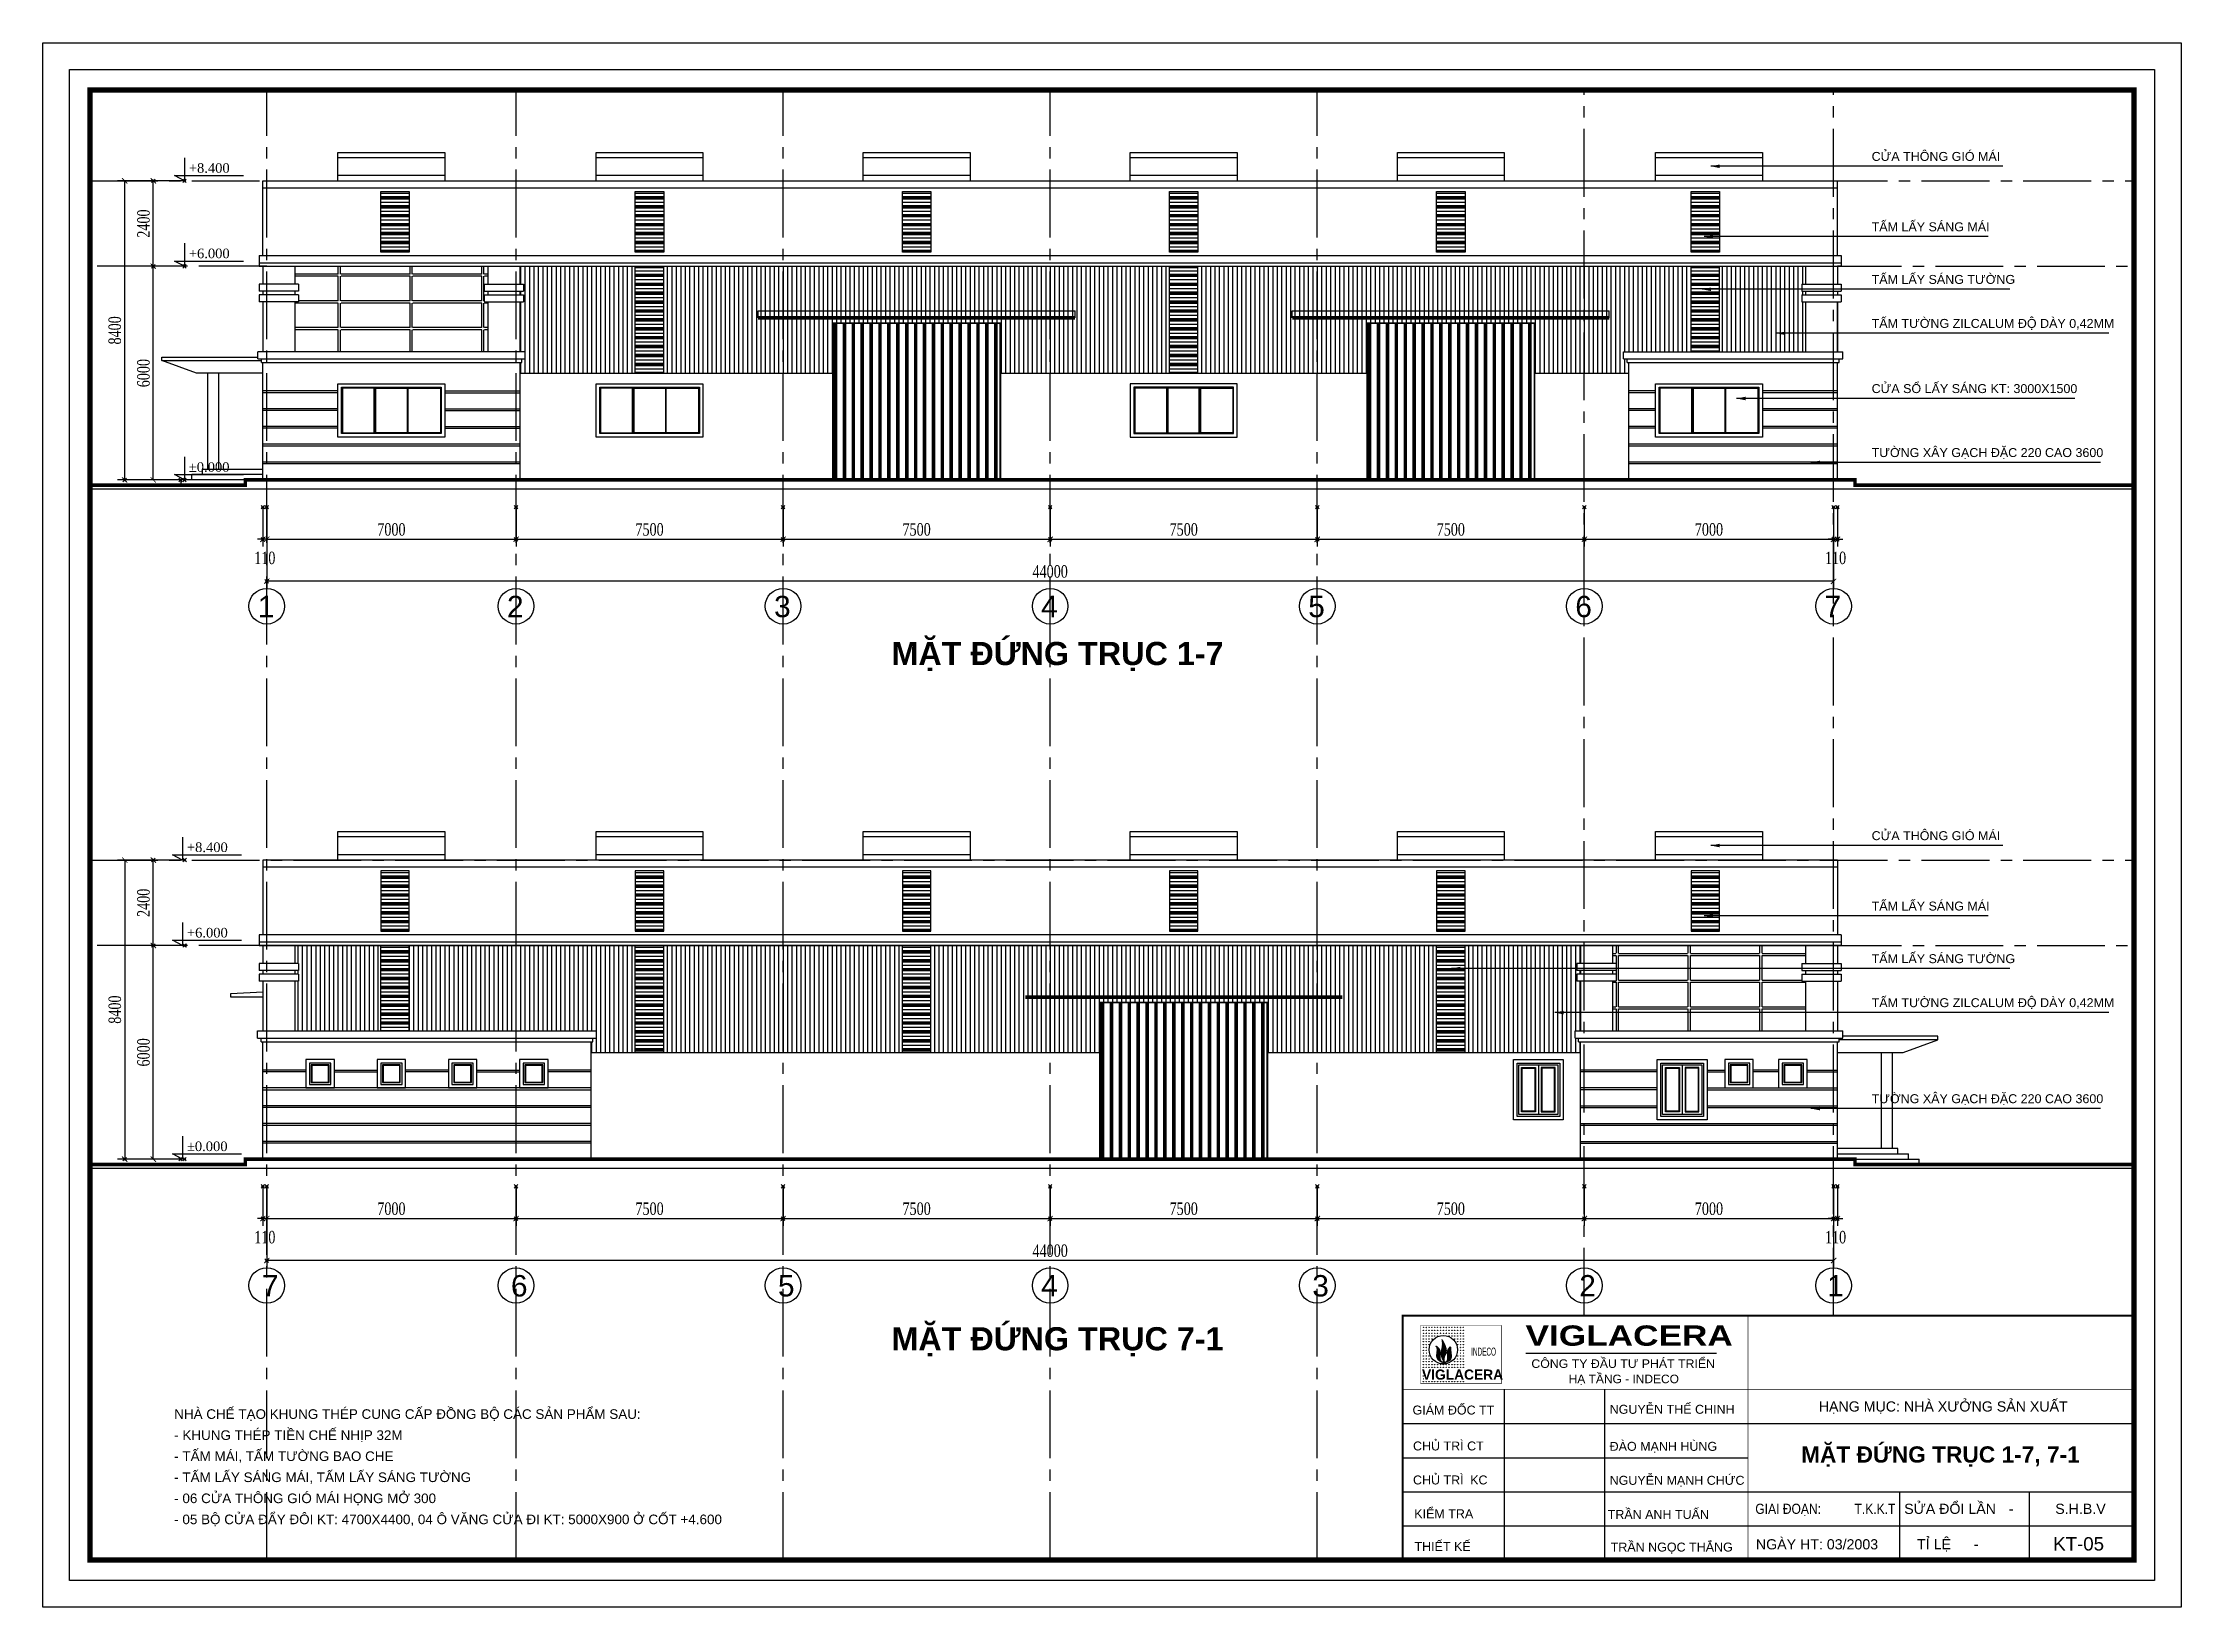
# Model space of a CAD drawing. Extents: x -32628 to 190565, y 82974 to 183560.
# Drawn here: x 35952 to 96004, y 139618 to 183560 of the extents above; entities that cross this region are included whole.
import ezdxf
from ezdxf.enums import TextEntityAlignment as Align

# ---------------------------------------------------------------- set-up
doc = ezdxf.new("R2010")
doc.units = 0
doc.header["$LTSCALE"] = 100
doc.header["$MEASUREMENT"] = 0
doc.header["$PDMODE"] = 35
doc.header["$PDSIZE"] = 50
doc.linetypes.add('CENTER2', pattern=[28.575, 19.05, -3.175, 3.175, -3.175])
doc.layers.get('0').update_dxf_attribs({"linetype": 'CONTINUOUS'})
for name, color, linetype in [('DWGshare.com_BH_DWGshare.com', 137, 'CONTINUOUS'), ('DWGshare.com_CUA_DWGshare.com', 13, 'CONTINUOUS'), ('DWGshare.com_DIM_DWGshare.com', 8, 'CONTINUOUS'), ('DWGshare.com_TEXT_DWGshare.com', 2, 'CONTINUOUS'), ('DWGshare.com_THAY_DWGshare.com', 9, 'CONTINUOUS'), ('DWGshare.com_WALLS_BLINE_DWGshare.com', 251, 'CENTER2'), ('DWGshare.com_WALLS_DWGshare.com', 31, 'CONTINUOUS')]:
    doc.layers.add(name, color=color, linetype=linetype)
doc.layers.add('DWGshare.com_DEFPOINTS_DWGshare.com', color=7, linetype='CONTINUOUS', plot=False)
doc.styles.add('1', font='vntimeh.shx', dxfattribs={"width": 0.75})
doc.styles.add('CLARENDON', font='', dxfattribs={"height": 2.5})
doc.styles.add('VHARIAL', font='')
doc.styles.add('VHAVANB', font='')
doc.styles.get('CLARENDON').set_extended_font_data('.VnClarendon')
doc.styles.get('VHARIAL').set_extended_font_data('.VnArialH')
doc.styles.get('VHAVANB').set_extended_font_data('.VnArialH', bold=True)
doc.dimstyles.new('D2-100', dxfattribs={"dimtxt": 350, "dimasz": 150, "dimexe": 200, "dimexo": 0, "dimgap": 100, "dimtad": 1, "dimdec": 0, "dimzin": 0, "dimdsep": 46, "dimtxsty": '1', "dimblk1": 'ARCHTICK', "dimblk2": 'ARCHTICK', "dimsah": 1, "dimcen": 0.09, "dimclrd": 256, "dimclre": 256, "dimclrt": 2, "dimadec": 0, "dimazin": 0, "dimtfac": 1, "dimtdec": 0, "dimtmove": 2, "dimatfit": 3, "dimldrblk": 'ARCHTICK', "dimfxl": 1, "dimtolj": 1, "dimtzin": 0, "dimarcsym": 0})

msp = doc.modelspace()

# ---------------------------------------------------------------- texts
at = {"layer": 'DWGshare.com_TEXT_DWGshare.com'}
for s, height, style, p in [('+8.400', 270.03, '1', (40053.2, 179908.7)), ('cöa th«ng giã m¸i', 251.031, 'VHARIAL', (87310.4, 180242.6)), ('tÊm lÊy s¸ng m¸i', 251.031, 'VHARIAL', (87310.4, 178266.2)), ('+6.000', 270.03, '1', (40053.2, 177508.7)), ('tÊm lÊy s¸ng t\xadêng', 251.031, 'VHARIAL', (87310.4, 176788.1)), ('tÊm t\xadêng zilcalum ®é dµy 0,42mm', 251.031, 'VHARIAL', (87310.4, 175552)), ('cöa sæ lÊy s¸ng kt: 3000x1500', 251.031, 'VHARIAL', (87310.4, 173721.2)), ('%%p0.000', 270.03, '1', (40053.2, 171508.7)), ('t\xadêng x©y g¹ch ®Æc 220 cao 3600', 251.031, 'VHARIAL', (87310.4, 171924)), ('1', 600, 'VHARIAL', (41988.3, 167426.2)), ('2', 600, 'VHARIAL', (48988.3, 167426.2)), ('3', 600, 'VHARIAL', (56488.3, 167426.2)), ('4', 600, 'VHARIAL', (63988.3, 167426.2)), ('5', 600, 'VHARIAL', (71488.3, 167426.2)), ('6', 600, 'VHARIAL', (78988.3, 167426.2)), ('7', 600, 'VHARIAL', (85988.3, 167426.2)), ('+8.400', 270.03, '1', (39999.7, 160829.9)), ('cöa th«ng giã m¸i', 251.031, 'VHARIAL', (87310.4, 161163.9)), ('tÊm lÊy s¸ng m¸i', 251.031, 'VHARIAL', (87310.4, 159187.4)), ('+6.000', 270.03, '1', (39999.7, 158429.9)), ('tÊm lÊy s¸ng t\xadêng', 251.031, 'VHARIAL', (87310.4, 157709.3)), ('tÊm t\xadêng zilcalum ®é dµy 0,42mm', 251.031, 'VHARIAL', (87310.4, 156473.3)), ('t\xadêng x©y g¹ch ®Æc 220 cao 3600', 251.031, 'VHARIAL', (87310.4, 153776)), ('%%p0.000', 270.03, '1', (39999.7, 152429.9)), ('7', 600, 'VHARIAL', (42106.6, 148347.4)), ('6', 600, 'VHARIAL', (49098.8, 148347.4)), ('5', 600, 'VHARIAL', (56597.2, 148347.4)), ('4', 600, 'VHARIAL', (63988.3, 148347.4)), ('3', 600, 'VHARIAL', (71602.1, 148347.4)), ('2', 600, 'VHARIAL', (79098.4, 148347.4)), ('1', 600, 'VHARIAL', (86064.5, 148347.4)), ('Gi¸m ®èc tt', 251.031, 'VHARIAL', (74416.8, 145030.9)), ('nguyÔn thÕ chinh', 251.031, 'VHARIAL', (79954.1, 145051.8)), ('nhµ chÕ t¹o khung thÐp cung cÊp ®ång bé c¸c s¶n phÈm sau:', 270.033, 'VHARIAL', (39643.4, 144908.7)), ('- khung thÐp tiÒn chÕ nhÞp 32m', 270.033, 'VHARIAL', (39643.4, 144317.1)), ('chñ tr× ct', 251.03, 'VHARIAL', (74430.9, 144022.2)), ('®µo m¹nh hïng', 251.031, 'VHARIAL', (79952.9, 144011.8)), ('- tÊm m¸i, tÊm t\xadêng bao che', 270.033, 'VHARIAL', (39643.4, 143725.4)), ('- tÊm lÊy s¸ng m¸i, tÊm lÊy s¸ng t\xadêng', 270.033, 'VHARIAL', (39643.4, 143133.8)), ('Chñ tr× ', 251.03, 'VHARIAL', (74430.9, 143067.5)), ('kc', 251.03, 'VHARIAL', (76035.8, 143067.5)), ('nguyÔn m¹nh chøc', 251.031, 'VHARIAL', (79952.9, 143057.1)), ('- 06 cöa th«ng giã m¸i häng më 300', 270.033, 'VHARIAL', (39643.4, 142542.2)), ('kiÓm tra', 251.03, 'VHARIAL', (74466.1, 142119.2)), ('trÇn anh tuÊn', 251.031, 'VHARIAL', (79898.1, 142098.6)), ('söa ®æi lÇn', 285.262, 'VHARIAL', (88225.2, 142240.1)), ('-', 285.3, 'VHARIAL', (91162.2, 142240.1)), ('S.H.B.V', 285.26, 'VHARIAL', (92467, 142240.1)), ('- 05 bé cöa ®Èy ®«i kt: 4700x4400, 04 « v¨ng cöa ®i kt: 5000x900 ë cèt +4.600', 270.033, 'VHARIAL', (39643.4, 141950.5)), ('thiÕt kÕ', 251.03, 'VHARIAL', (74473, 141198.3)), ('trÇn ngäc th¾ng', 251.031, 'VHARIAL', (79982.2, 141182.4)), ('Ngµy HT: 03/2003', 285.262, 'VHARIAL', (84059.7, 141243.2)), ('tØ lÖ', 285.26, 'VHARIAL', (88588.7, 141245.7)), ('-', 285.3, 'VHARIAL', (90178.9, 141245.7))]:
    msp.add_text(s, height=height, dxfattribs=dict(at, style=style)).set_placement(p)
for s, height, style, p in [('mÆt ®øng trôc 1-7', 650, 'VHAVANB', (64447.6, 166415.7)), ('mÆt ®øng trôc 7-1', 650, 'VHAVANB', (64447.6, 147168.6)), ('H¹ng môc: nhµ x\xadëng s¶n xuÊt', 285.262, 'VHARIAL', (89321.3, 145269.1)), ('mÆt ®øng trôc 1-7, 7-1', 456.42, 'VHAVANB', (89242.5, 143915.5)), ('kt-05', 375.33, 'VHARIAL', (93122.6, 141398.9))]:
    msp.add_text(s, height=height, dxfattribs=dict(at, style=style)).set_placement(p, align=Align.MIDDLE)
at = {"layer": 'DWGshare.com_TEXT_DWGshare.com', "style": 'VHARIAL', "width": 0.85}
msp.add_text('Giai ®o¹n:', height=285.26, dxfattribs=at).set_placement((84044.1, 142240.1))
msp.add_text('T.K.K.T', height=285.26, dxfattribs=at).set_placement((87977, 142239.2), align=Align.RIGHT)

# ---------------------------------------------------------------- blocks, each defined once
blk = doc.blocks.new('1')
h = blk.add_hatch()
h.set_pattern_fill('ANSI31', scale=31.573944, style=0)
h.set_pattern_definition([(45, (-43346.0446, -30216.994), (-2.7907687, 2.7907687), [])])
h.paths.add_polyline_path([(3392, -2735, 0.0668459), (3389, -2591, 0.0273913), (3374, -2516, 0.0362454), (3310, -2305, 0.0342632), (3269, -2205, 0.0438635), (3075, -1842, -0.0357111), (3096, -2192, -0.0335679), (3071, -2459, 0.007252), (3044, -2591, 0.0150279), (3006, -2821), (2997, -2923, 0.0472823), (3026, -3205), (3059, -3302), (3096, -3380), (3151, -3473), (3176, -3517, -0.0673804), (3211, -3603), (3101, -3571, -0.172848), (2968, -3468, -0.0797451), (2932, -3382, -0.0276881), (2917, -3314, -0.0273687), (2909, -3253, -0.0268705), (2903, -3167, -0.0138543), (2919, -2996, 0.0090396), (2924, -2899, 0.0102899), (2925, -2815, 0.0645259), (2910, -2702, 0.0541429), (2860, -2575, 0.053434), (2787, -2465, 0.085491), (2725, -2413, 0.0021546), (2717, -2408, 0.0980874), (2565, -2345, -0.0242446), (2625, -2406, -0.0619823), (2676, -2522, -0.0703567), (2692, -2631, -0.0502079), (2682, -2750, 0.0042132), (2657, -2911, -0.0070613), (2638, -3089, 0.0437813), (2641, -3180, 0.0315997), (2655, -3248, 0.097722), (2729, -3400, 0.0860058), (2871, -3520, -0.0017001), (2960, -3571, 0.049522), (3030, -3596, 0.0363887), (3132, -3614, 0.0361931), (3260, -3617, 0.0420248), (3370, -3603, 0.0565204), (3469, -3569, 0.0493736), (3573, -3507, 0.0846168), (3656, -3447, 0.120403), (3733, -3355, 0.113521), (3770, -3262, 0.0841719), (3791, -3171, 0.0618971), (3788, -3011, -0.0348962), (3765, -2823), (3752, -2704, -0.0290128), (3755, -2400, 0.0592981), (3595, -2540, 0.03043), (3536, -2623, 0.0690208), (3482, -2764, 0.063155), (3467, -2882, 0.0323107), (3476, -3003, -0.0273165), (3493, -3149, -0.0203047), (3491, -3303, -0.026314), (3478, -3422, -0.0149197), (3457, -3494, -0.1465881), (3391, -3573, -0.1323605), (3303, -3596, -0.2734358), (3257, -3569, -0.0779864), (3236, -3511, 0.0023102), (3220, -3400, -0.0602717), (3233, -3243), (3243, -3194, -0.0138968), (3289, -3071, 0.0028633), (3351, -2942, 0.1022781)])
at = {"color": 7}
blk.add_line((9581, -2891), (24393, -2891), dxfattribs=at)
at = {"color": 7, "const_width": 47.4}
blk.add_lwpolyline([(1389, -5241), (7704, -5241), (7704, -751), (1389, -751)], close=True, dxfattribs=at)
for centre in [(1611, -907), (1611, -1129), (1611, -1351), (1611, -1573), (1832, -907), (1832, -1129), (1832, -1351), (1832, -1573), (2054, -907), (2054, -1129), (2054, -1351), (2054, -1573), (2276, -907), (2276, -1129), (2276, -1351), (2276, -1573), (2497, -907), (2497, -1129), (2497, -1351), (2497, -1573), (2719, -907), (2719, -1129), (2719, -1351), (2719, -1573), (2941, -907), (2941, -1129), (2941, -1351), (3162, -907), (3162, -1129), (3162, -1351), (3384, -907), (3384, -1129), (3384, -1351), (3606, -907), (3606, -1129), (3606, -1351), (3606, -1573), (3827, -907), (3827, -1129), (3827, -1351), (3827, -1573), (4049, -907), (4049, -1129), (4049, -1351), (4049, -1573), (4271, -907), (4271, -1129), (4271, -1351), (4271, -1573), (4493, -907), (4493, -1129), (4493, -1351), (4493, -1573), (4714, -907), (4714, -1129), (4714, -1351), (4714, -1573), (1611, -1794), (1611, -2016), (1611, -2238), (1611, -2459), (1611, -2681), (1611, -2903), (1611, -3124), (1832, -1794), (1832, -2016), (1832, -2238), (1832, -2459), (1832, -2681), (1832, -2903), (1832, -3124), (2054, -1794), (2054, -2016), (2054, -2238), (2054, -3124), (2276, -1794), (4049, -1794), (4271, -1794), (4271, -2016), (4271, -2238), (4271, -3124), (4493, -1794), (4493, -2016), (4493, -2238), (4493, -2459), (4493, -2681), (4493, -2903), (4493, -3124), (4714, -1794), (4714, -2016), (4714, -2238), (4714, -2459), (4714, -2681), (4714, -2903), (4714, -3124), (1611, -3346), (1611, -3568), (1611, -3789), (1611, -4011), (1611, -4233), (1611, -4455), (1611, -4676), (1611, -4898), (1832, -3346), (1832, -3568), (1832, -3789), (1832, -4011), (2054, -3346), (2054, -3568), (2054, -3789), (2054, -4011), (2276, -3568), (2276, -3789), (2276, -4011), (2497, -3789), (2497, -4011), (2719, -3789), (2719, -4011), (2941, -3789), (2941, -4011), (3162, -3789), (3162, -4011), (3384, -3789), (3384, -4011), (3606, -3789), (3606, -4011), (3827, -3789), (3827, -4011), (4049, -3568), (4049, -3789), (4049, -4011), (4271, -3346), (4271, -3568), (4271, -3789), (4271, -4011), (4493, -3346), (4493, -3568), (4493, -3789), (4493, -4011), (4714, -3346), (4714, -3568), (4714, -3789), (4714, -4011), (1611, -5120), (1832, -5120), (2054, -5120), (2276, -5120), (2497, -5120), (2719, -5120), (2941, -5120), (3162, -5120), (3384, -5120), (3606, -5120), (3827, -5120), (4049, -5120), (4271, -5120), (4493, -5120), (4714, -5120)]:
    blk.add_circle(centre, 12.3)
at = {"color": 7}
blk.add_circle((3162, -2638), 1105, dxfattribs=at)
for s, height, style, width, p in [('VIGLACERA', 1578.7, 'VHAVANB', 1.24, (9551, -2326)), ('C¤NG TY §ÇU T¦ PH¸T TRIÓN', 665.28, 'VHARIAL', 1.03, (10001, -4050))]:
    blk.add_text(s, height=height, dxfattribs=dict(at, style=style, width=width)).set_placement(p)
for s, height, style, width, p in [('INDECO', 631.5, 'CLARENDON', 0.47, (6292, -2786)), ('viglacera', 789.3, 'VHAVANB', 0.97, (4653, -4567))]:
    blk.add_text(s, height=height, dxfattribs=dict(at, style=style, width=width)).set_placement(p, align=Align.MIDDLE)
at = {"color": 7, "style": 'VHARIAL'}
blk.add_text('H¹ TÇNG - INDECO', height=665.28, dxfattribs=at).set_placement((12901, -5237))
blk = doc.blocks.new('_ARCHTICK')
at = {"color": 0, "linetype": 'ByBlock', "const_width": 0.15}
blk.add_lwpolyline([(-0.5, -0.5), (0.5, 0.5)], dxfattribs=at)
blk = doc.blocks.new('*D18')
at = {"linetype": 'ByBlock', "transparency": 16777216}
for p, q in [((178624, 120080), (177547, 120080)), ((177747, 114080), (177747, 120080)), ((178624, 114080), (177547, 114080))]:
    blk.add_line(p, q, dxfattribs=at)
at = {"layer": 'DWGshare.com_DEFPOINTS_DWGshare.com', "color": 0, "linetype": 'ByBlock', "transparency": 16777216}
for p in [(177747, 120080), (178624, 120080), (178624, 114080)]:
    blk.add_point(p, dxfattribs=at)
at = {"linetype": 'ByBlock', "transparency": 16777216, "xscale": 150, "yscale": 150, "zscale": 150}
for p, rotation in [((177747, 120080), 90), ((177747, 114080), 270)]:
    blk.add_blockref('_ARCHTICK', p, dxfattribs=dict(at, rotation=rotation))
at = {"color": 2, "linetype": 'ByBlock', "transparency": 16777216, "insert": (177472, 117080), "char_height": 350, "attachment_point": 5, "rotation": 90, "style": '1'}
blk.add_mtext('\\A1;6000', dxfattribs=at)
blk = doc.blocks.new('*D19')
at = {"linetype": 'ByBlock', "transparency": 16777216}
for p, q in [((39933, 179682), (38856, 179682)), ((39056, 177282), (39056, 179682)), ((39933, 177282), (38856, 177282))]:
    blk.add_line(p, q, dxfattribs=at)
at = {"layer": 'DWGshare.com_DEFPOINTS_DWGshare.com', "color": 0, "linetype": 'ByBlock', "transparency": 16777216}
for p in [(39056, 179682), (39933, 179682), (39933, 177282)]:
    blk.add_point(p, dxfattribs=at)
at = {"linetype": 'ByBlock', "transparency": 16777216, "xscale": 150, "yscale": 150, "zscale": 150}
for p, rotation in [((39056, 179682), 90), ((39056, 177282), 270)]:
    blk.add_blockref('_ARCHTICK', p, dxfattribs=dict(at, rotation=rotation))
at = {"color": 2, "linetype": 'ByBlock', "transparency": 16777216, "insert": (38781, 178482), "char_height": 350, "attachment_point": 5, "rotation": 90, "style": '1'}
blk.add_mtext('\\A1;2400', dxfattribs=at)
blk = doc.blocks.new('*D20')
at = {"linetype": 'ByBlock', "transparency": 16777216}
for p, q in [((39933, 179682), (38051, 179682)), ((38251, 179682), (38251, 171282)), ((39819, 171282), (38051, 171282))]:
    blk.add_line(p, q, dxfattribs=at)
at = {"layer": 'DWGshare.com_DEFPOINTS_DWGshare.com', "color": 0, "linetype": 'ByBlock', "transparency": 16777216}
for p in [(39933, 179682), (38251, 171282), (39819, 171282)]:
    blk.add_point(p, dxfattribs=at)
at = {"linetype": 'ByBlock', "transparency": 16777216, "xscale": 150, "yscale": 150, "zscale": 150}
for p, rotation in [((38251, 179682), 90), ((38251, 171282), 270)]:
    blk.add_blockref('_ARCHTICK', p, dxfattribs=dict(at, rotation=rotation))
at = {"color": 2, "linetype": 'ByBlock', "transparency": 16777216, "insert": (37976, 175482), "char_height": 350, "attachment_point": 5, "rotation": 90, "style": '1'}
blk.add_mtext('\\A1;8400', dxfattribs=at)
blk = doc.blocks.new('*D21')
at = {"linetype": 'ByBlock', "transparency": 16777216}
for p, q in [((178624, 101001), (177547, 101001)), ((177747, 95001), (177747, 101001)), ((178624, 95001), (177547, 95001))]:
    blk.add_line(p, q, dxfattribs=at)
at = {"layer": 'DWGshare.com_DEFPOINTS_DWGshare.com', "color": 0, "linetype": 'ByBlock', "transparency": 16777216}
for p in [(177747, 101001), (178624, 101001), (178624, 95001)]:
    blk.add_point(p, dxfattribs=at)
at = {"linetype": 'ByBlock', "transparency": 16777216, "xscale": 150, "yscale": 150, "zscale": 150}
for p, rotation in [((177747, 101001), 90), ((177747, 95001), 270)]:
    blk.add_blockref('_ARCHTICK', p, dxfattribs=dict(at, rotation=rotation))
at = {"color": 2, "linetype": 'ByBlock', "transparency": 16777216, "insert": (177472, 98001), "char_height": 350, "attachment_point": 5, "rotation": 90, "style": '1'}
blk.add_mtext('\\A1;6000', dxfattribs=at)
blk = doc.blocks.new('*D23')
at = {"linetype": 'ByBlock', "transparency": 16777216}
for p, q in [((41293, 160604), (39411, 160604)), ((39611, 160604), (39611, 152204)), ((41179, 152204), (39411, 152204))]:
    blk.add_line(p, q, dxfattribs=at)
at = {"layer": 'DWGshare.com_DEFPOINTS_DWGshare.com', "color": 0, "linetype": 'ByBlock', "transparency": 16777216}
for p in [(41293, 160604), (39611, 152204), (41179, 152204)]:
    blk.add_point(p, dxfattribs=at)
at = {"linetype": 'ByBlock', "transparency": 16777216, "xscale": 150, "yscale": 150, "zscale": 150}
for p, rotation in [((39611, 160604), 90), ((39611, 152204), 270)]:
    blk.add_blockref('_ARCHTICK', p, dxfattribs=dict(at, rotation=rotation))
at = {"color": 2, "linetype": 'ByBlock', "transparency": 16777216, "insert": (39336, 156404), "char_height": 350, "attachment_point": 5, "rotation": 90, "style": '1'}
blk.add_mtext('\\A1;8400', dxfattribs=at)
blk = doc.blocks.new('*D22')
at = {"linetype": 'ByBlock', "transparency": 16777216}
for p, q in [((39934, 160604), (38856, 160604)), ((39056, 158204), (39056, 160604)), ((39934, 158204), (38856, 158204))]:
    blk.add_line(p, q, dxfattribs=at)
at = {"layer": 'DWGshare.com_DEFPOINTS_DWGshare.com', "color": 0, "linetype": 'ByBlock', "transparency": 16777216}
for p in [(39056, 160604), (39934, 160604), (39934, 158204)]:
    blk.add_point(p, dxfattribs=at)
at = {"linetype": 'ByBlock', "transparency": 16777216, "xscale": 150, "yscale": 150, "zscale": 150}
for p, rotation in [((39056, 160604), 90), ((39056, 158204), 270)]:
    blk.add_blockref('_ARCHTICK', p, dxfattribs=dict(at, rotation=rotation))
at = {"color": 2, "linetype": 'ByBlock', "transparency": 16777216, "insert": (38781, 159404), "char_height": 350, "attachment_point": 5, "rotation": 90, "style": '1'}
blk.add_mtext('\\A1;2400', dxfattribs=at)
blk = doc.blocks.new('*D24')
at = {"linetype": 'ByBlock', "transparency": 16777216}
for p, q in [((179574, 113315), (179574, 112212)), ((186574, 113315), (186574, 112212)), ((179574, 112412), (186574, 112412))]:
    blk.add_line(p, q, dxfattribs=at)
at = {"layer": 'DWGshare.com_DEFPOINTS_DWGshare.com', "color": 0, "linetype": 'ByBlock', "transparency": 16777216}
for p in [(179574, 113315), (186574, 113315), (186574, 112412)]:
    blk.add_point(p, dxfattribs=at)
at = {"linetype": 'ByBlock', "transparency": 16777216, "xscale": 150, "yscale": 150, "zscale": 150, "rotation": 180}
blk.add_blockref('_ARCHTICK', (179574, 112412), dxfattribs=at)
at = {"linetype": 'ByBlock', "transparency": 16777216, "xscale": 150, "yscale": 150, "zscale": 150}
blk.add_blockref('_ARCHTICK', (186574, 112412), dxfattribs=at)
at = {"color": 2, "linetype": 'ByBlock', "transparency": 16777216, "insert": (183074, 112687), "char_height": 350, "attachment_point": 5, "style": '1'}
blk.add_mtext('\\A1;7000', dxfattribs=at)
blk = doc.blocks.new('*D25')
at = {"linetype": 'ByBlock', "transparency": 16777216}
for p, q in [((49242, 170517), (49242, 169414)), ((56742, 170517), (56742, 169414)), ((49242, 169614), (56742, 169614))]:
    blk.add_line(p, q, dxfattribs=at)
at = {"layer": 'DWGshare.com_DEFPOINTS_DWGshare.com', "color": 0, "linetype": 'ByBlock', "transparency": 16777216}
for p in [(49242, 170517), (56742, 170517), (56742, 169614)]:
    blk.add_point(p, dxfattribs=at)
at = {"linetype": 'ByBlock', "transparency": 16777216, "xscale": 150, "yscale": 150, "zscale": 150, "rotation": 180}
blk.add_blockref('_ARCHTICK', (49242, 169614), dxfattribs=at)
at = {"linetype": 'ByBlock', "transparency": 16777216, "xscale": 150, "yscale": 150, "zscale": 150}
blk.add_blockref('_ARCHTICK', (56742, 169614), dxfattribs=at)
at = {"color": 2, "linetype": 'ByBlock', "transparency": 16777216, "insert": (52992, 169889), "char_height": 350, "attachment_point": 5, "style": '1'}
blk.add_mtext('\\A1;7500', dxfattribs=at)
blk = doc.blocks.new('*D26')
at = {"linetype": 'ByBlock', "transparency": 16777216}
for p, q in [((56742, 170517), (56742, 169414)), ((64242, 170517), (64242, 169414)), ((56742, 169614), (64242, 169614))]:
    blk.add_line(p, q, dxfattribs=at)
at = {"layer": 'DWGshare.com_DEFPOINTS_DWGshare.com', "color": 0, "linetype": 'ByBlock', "transparency": 16777216}
for p in [(56742, 170517), (64242, 170517), (64242, 169614)]:
    blk.add_point(p, dxfattribs=at)
at = {"linetype": 'ByBlock', "transparency": 16777216, "xscale": 150, "yscale": 150, "zscale": 150, "rotation": 180}
blk.add_blockref('_ARCHTICK', (56742, 169614), dxfattribs=at)
at = {"linetype": 'ByBlock', "transparency": 16777216, "xscale": 150, "yscale": 150, "zscale": 150}
blk.add_blockref('_ARCHTICK', (64242, 169614), dxfattribs=at)
at = {"color": 2, "linetype": 'ByBlock', "transparency": 16777216, "insert": (60492, 169889), "char_height": 350, "attachment_point": 5, "style": '1'}
blk.add_mtext('\\A1;7500', dxfattribs=at)
blk = doc.blocks.new('*D27')
at = {"linetype": 'ByBlock', "transparency": 16777216}
for p, q in [((64242, 170517), (64242, 169414)), ((71742, 170517), (71742, 169414)), ((64242, 169614), (71742, 169614))]:
    blk.add_line(p, q, dxfattribs=at)
at = {"layer": 'DWGshare.com_DEFPOINTS_DWGshare.com', "color": 0, "linetype": 'ByBlock', "transparency": 16777216}
for p in [(64242, 170517), (71742, 170517), (71742, 169614)]:
    blk.add_point(p, dxfattribs=at)
at = {"linetype": 'ByBlock', "transparency": 16777216, "xscale": 150, "yscale": 150, "zscale": 150, "rotation": 180}
blk.add_blockref('_ARCHTICK', (64242, 169614), dxfattribs=at)
at = {"linetype": 'ByBlock', "transparency": 16777216, "xscale": 150, "yscale": 150, "zscale": 150}
blk.add_blockref('_ARCHTICK', (71742, 169614), dxfattribs=at)
at = {"color": 2, "linetype": 'ByBlock', "transparency": 16777216, "insert": (67992, 169889), "char_height": 350, "attachment_point": 5, "style": '1'}
blk.add_mtext('\\A1;7500', dxfattribs=at)
blk = doc.blocks.new('*D28')
at = {"linetype": 'ByBlock', "transparency": 16777216}
for p, q in [((71742, 170517), (71742, 169414)), ((79242, 170517), (79242, 169414)), ((71742, 169614), (79242, 169614))]:
    blk.add_line(p, q, dxfattribs=at)
at = {"layer": 'DWGshare.com_DEFPOINTS_DWGshare.com', "color": 0, "linetype": 'ByBlock', "transparency": 16777216}
for p in [(71742, 170517), (79242, 170517), (79242, 169614)]:
    blk.add_point(p, dxfattribs=at)
at = {"linetype": 'ByBlock', "transparency": 16777216, "xscale": 150, "yscale": 150, "zscale": 150, "rotation": 180}
blk.add_blockref('_ARCHTICK', (71742, 169614), dxfattribs=at)
at = {"linetype": 'ByBlock', "transparency": 16777216, "xscale": 150, "yscale": 150, "zscale": 150}
blk.add_blockref('_ARCHTICK', (79242, 169614), dxfattribs=at)
at = {"color": 2, "linetype": 'ByBlock', "transparency": 16777216, "insert": (75492, 169889), "char_height": 350, "attachment_point": 5, "style": '1'}
blk.add_mtext('\\A1;7500', dxfattribs=at)
blk = doc.blocks.new('*D29')
at = {"linetype": 'ByBlock', "transparency": 16777216}
for p, q in [((79242, 170517), (79242, 169414)), ((86242, 170517), (86242, 169414)), ((79242, 169614), (86242, 169614))]:
    blk.add_line(p, q, dxfattribs=at)
at = {"layer": 'DWGshare.com_DEFPOINTS_DWGshare.com', "color": 0, "linetype": 'ByBlock', "transparency": 16777216}
for p in [(79242, 170517), (86242, 170517), (86242, 169614)]:
    blk.add_point(p, dxfattribs=at)
at = {"linetype": 'ByBlock', "transparency": 16777216, "xscale": 150, "yscale": 150, "zscale": 150, "rotation": 180}
blk.add_blockref('_ARCHTICK', (79242, 169614), dxfattribs=at)
at = {"linetype": 'ByBlock', "transparency": 16777216, "xscale": 150, "yscale": 150, "zscale": 150}
blk.add_blockref('_ARCHTICK', (86242, 169614), dxfattribs=at)
at = {"color": 2, "linetype": 'ByBlock', "transparency": 16777216, "insert": (82742, 169889), "char_height": 350, "attachment_point": 5, "style": '1'}
blk.add_mtext('\\A1;7000', dxfattribs=at)
blk = doc.blocks.new('*D30')
at = {"linetype": 'ByBlock', "transparency": 16777216}
for p, q in [((42242, 151438), (42242, 150335)), ((49242, 151438), (49242, 150335)), ((42242, 150535), (49242, 150535))]:
    blk.add_line(p, q, dxfattribs=at)
at = {"layer": 'DWGshare.com_DEFPOINTS_DWGshare.com', "color": 0, "linetype": 'ByBlock', "transparency": 16777216}
for p in [(42242, 151438), (49242, 151438), (49242, 150535)]:
    blk.add_point(p, dxfattribs=at)
at = {"linetype": 'ByBlock', "transparency": 16777216, "xscale": 150, "yscale": 150, "zscale": 150, "rotation": 180}
blk.add_blockref('_ARCHTICK', (42242, 150535), dxfattribs=at)
at = {"linetype": 'ByBlock', "transparency": 16777216, "xscale": 150, "yscale": 150, "zscale": 150}
blk.add_blockref('_ARCHTICK', (49242, 150535), dxfattribs=at)
at = {"color": 2, "linetype": 'ByBlock', "transparency": 16777216, "insert": (45742, 150810), "char_height": 350, "attachment_point": 5, "style": '1'}
blk.add_mtext('\\A1;7000', dxfattribs=at)
blk = doc.blocks.new('*D31')
at = {"linetype": 'ByBlock', "transparency": 16777216}
for p, q in [((49242, 151438), (49242, 150335)), ((56742, 151438), (56742, 150335)), ((49242, 150535), (56742, 150535))]:
    blk.add_line(p, q, dxfattribs=at)
at = {"layer": 'DWGshare.com_DEFPOINTS_DWGshare.com', "color": 0, "linetype": 'ByBlock', "transparency": 16777216}
for p in [(49242, 151438), (56742, 151438), (56742, 150535)]:
    blk.add_point(p, dxfattribs=at)
at = {"linetype": 'ByBlock', "transparency": 16777216, "xscale": 150, "yscale": 150, "zscale": 150, "rotation": 180}
blk.add_blockref('_ARCHTICK', (49242, 150535), dxfattribs=at)
at = {"linetype": 'ByBlock', "transparency": 16777216, "xscale": 150, "yscale": 150, "zscale": 150}
blk.add_blockref('_ARCHTICK', (56742, 150535), dxfattribs=at)
at = {"color": 2, "linetype": 'ByBlock', "transparency": 16777216, "insert": (52992, 150810), "char_height": 350, "attachment_point": 5, "style": '1'}
blk.add_mtext('\\A1;7500', dxfattribs=at)
blk = doc.blocks.new('*D32')
at = {"linetype": 'ByBlock', "transparency": 16777216}
for p, q in [((56742, 151438), (56742, 150335)), ((64242, 151438), (64242, 150335)), ((56742, 150535), (64242, 150535))]:
    blk.add_line(p, q, dxfattribs=at)
at = {"layer": 'DWGshare.com_DEFPOINTS_DWGshare.com', "color": 0, "linetype": 'ByBlock', "transparency": 16777216}
for p in [(56742, 151438), (64242, 151438), (64242, 150535)]:
    blk.add_point(p, dxfattribs=at)
at = {"linetype": 'ByBlock', "transparency": 16777216, "xscale": 150, "yscale": 150, "zscale": 150, "rotation": 180}
blk.add_blockref('_ARCHTICK', (56742, 150535), dxfattribs=at)
at = {"linetype": 'ByBlock', "transparency": 16777216, "xscale": 150, "yscale": 150, "zscale": 150}
blk.add_blockref('_ARCHTICK', (64242, 150535), dxfattribs=at)
at = {"color": 2, "linetype": 'ByBlock', "transparency": 16777216, "insert": (60492, 150810), "char_height": 350, "attachment_point": 5, "style": '1'}
blk.add_mtext('\\A1;7500', dxfattribs=at)
blk = doc.blocks.new('*D33')
at = {"linetype": 'ByBlock', "transparency": 16777216}
for p, q in [((64242, 151438), (64242, 150335)), ((71742, 151438), (71742, 150335)), ((64242, 150535), (71742, 150535))]:
    blk.add_line(p, q, dxfattribs=at)
at = {"layer": 'DWGshare.com_DEFPOINTS_DWGshare.com', "color": 0, "linetype": 'ByBlock', "transparency": 16777216}
for p in [(64242, 151438), (71742, 151438), (71742, 150535)]:
    blk.add_point(p, dxfattribs=at)
at = {"linetype": 'ByBlock', "transparency": 16777216, "xscale": 150, "yscale": 150, "zscale": 150, "rotation": 180}
blk.add_blockref('_ARCHTICK', (64242, 150535), dxfattribs=at)
at = {"linetype": 'ByBlock', "transparency": 16777216, "xscale": 150, "yscale": 150, "zscale": 150}
blk.add_blockref('_ARCHTICK', (71742, 150535), dxfattribs=at)
at = {"color": 2, "linetype": 'ByBlock', "transparency": 16777216, "insert": (67992, 150810), "char_height": 350, "attachment_point": 5, "style": '1'}
blk.add_mtext('\\A1;7500', dxfattribs=at)
blk = doc.blocks.new('*D34')
at = {"linetype": 'ByBlock', "transparency": 16777216}
for p, q in [((71742, 151438), (71742, 150335)), ((79242, 151438), (79242, 150335)), ((71742, 150535), (79242, 150535))]:
    blk.add_line(p, q, dxfattribs=at)
at = {"layer": 'DWGshare.com_DEFPOINTS_DWGshare.com', "color": 0, "linetype": 'ByBlock', "transparency": 16777216}
for p in [(71742, 151438), (79242, 151438), (79242, 150535)]:
    blk.add_point(p, dxfattribs=at)
at = {"linetype": 'ByBlock', "transparency": 16777216, "xscale": 150, "yscale": 150, "zscale": 150, "rotation": 180}
blk.add_blockref('_ARCHTICK', (71742, 150535), dxfattribs=at)
at = {"linetype": 'ByBlock', "transparency": 16777216, "xscale": 150, "yscale": 150, "zscale": 150}
blk.add_blockref('_ARCHTICK', (79242, 150535), dxfattribs=at)
at = {"color": 2, "linetype": 'ByBlock', "transparency": 16777216, "insert": (75492, 150810), "char_height": 350, "attachment_point": 5, "style": '1'}
blk.add_mtext('\\A1;7500', dxfattribs=at)
blk = doc.blocks.new('*D35')
at = {"linetype": 'ByBlock', "transparency": 16777216}
for p, q in [((79242, 151438), (79242, 150335)), ((86242, 151438), (86242, 150335)), ((79242, 150535), (86242, 150535))]:
    blk.add_line(p, q, dxfattribs=at)
at = {"layer": 'DWGshare.com_DEFPOINTS_DWGshare.com', "color": 0, "linetype": 'ByBlock', "transparency": 16777216}
for p in [(79242, 151438), (86242, 151438), (86242, 150535)]:
    blk.add_point(p, dxfattribs=at)
at = {"linetype": 'ByBlock', "transparency": 16777216, "xscale": 150, "yscale": 150, "zscale": 150, "rotation": 180}
blk.add_blockref('_ARCHTICK', (79242, 150535), dxfattribs=at)
at = {"linetype": 'ByBlock', "transparency": 16777216, "xscale": 150, "yscale": 150, "zscale": 150}
blk.add_blockref('_ARCHTICK', (86242, 150535), dxfattribs=at)
at = {"color": 2, "linetype": 'ByBlock', "transparency": 16777216, "insert": (82742, 150810), "char_height": 350, "attachment_point": 5, "style": '1'}
blk.add_mtext('\\A1;7000', dxfattribs=at)
blk = doc.blocks.new('*D151')
at = {"linetype": 'ByBlock', "transparency": 16777216}
for p, q in [((86242, 170517), (86242, 169414)), ((86352, 170517), (86352, 169414)), ((86242, 169614), (86092, 169614)), ((86242, 169614), (86352, 169614)), ((86242, 169614), (86352, 169614)), ((86352, 169614), (86502, 169614))]:
    blk.add_line(p, q, dxfattribs=at)
at = {"layer": 'DWGshare.com_DEFPOINTS_DWGshare.com', "color": 0, "linetype": 'ByBlock', "transparency": 16777216}
for p in [(86242, 170517), (86352, 170517), (86352, 169614)]:
    blk.add_point(p, dxfattribs=at)
at = {"linetype": 'ByBlock', "transparency": 16777216, "xscale": 150, "yscale": 150, "zscale": 150}
blk.add_blockref('_ARCHTICK', (86242, 169614), dxfattribs=at)
at = {"linetype": 'ByBlock', "transparency": 16777216, "xscale": 150, "yscale": 150, "zscale": 150, "rotation": 180}
blk.add_blockref('_ARCHTICK', (86352, 169614), dxfattribs=at)
at = {"color": 2, "linetype": 'ByBlock', "transparency": 16777216, "insert": (86297, 169089), "char_height": 350, "attachment_point": 5, "style": '1'}
blk.add_mtext('\\A1;110', dxfattribs=at)
blk = doc.blocks.new('*D152')
at = {"linetype": 'ByBlock', "transparency": 16777216}
for p, q in [((86242, 151438), (86242, 150335)), ((86352, 151438), (86352, 150335)), ((86242, 150535), (86092, 150535)), ((86242, 150535), (86352, 150535)), ((86242, 150535), (86352, 150535)), ((86352, 150535), (86502, 150535))]:
    blk.add_line(p, q, dxfattribs=at)
at = {"layer": 'DWGshare.com_DEFPOINTS_DWGshare.com', "color": 0, "linetype": 'ByBlock', "transparency": 16777216}
for p in [(86242, 151438), (86352, 151438), (86352, 150535)]:
    blk.add_point(p, dxfattribs=at)
at = {"linetype": 'ByBlock', "transparency": 16777216, "xscale": 150, "yscale": 150, "zscale": 150}
blk.add_blockref('_ARCHTICK', (86242, 150535), dxfattribs=at)
at = {"linetype": 'ByBlock', "transparency": 16777216, "xscale": 150, "yscale": 150, "zscale": 150, "rotation": 180}
blk.add_blockref('_ARCHTICK', (86352, 150535), dxfattribs=at)
at = {"color": 2, "linetype": 'ByBlock', "transparency": 16777216, "insert": (86297, 150010), "char_height": 350, "attachment_point": 5, "style": '1'}
blk.add_mtext('\\A1;110', dxfattribs=at)
blk = doc.blocks.new('*D153')
at = {"linetype": 'ByBlock', "transparency": 16777216}
for p, q in [((42242, 170517), (42242, 168234)), ((86242, 170517), (86242, 168234)), ((86242, 168434), (42242, 168434))]:
    blk.add_line(p, q, dxfattribs=at)
at = {"layer": 'DWGshare.com_DEFPOINTS_DWGshare.com', "color": 0, "linetype": 'ByBlock', "transparency": 16777216}
for p in [(42242, 170517), (86242, 170517), (42242, 168434)]:
    blk.add_point(p, dxfattribs=at)
at = {"linetype": 'ByBlock', "transparency": 16777216, "xscale": 150, "yscale": 150, "zscale": 150, "rotation": 180}
blk.add_blockref('_ARCHTICK', (42242, 168434), dxfattribs=at)
at = {"linetype": 'ByBlock', "transparency": 16777216, "xscale": 150, "yscale": 150, "zscale": 150}
blk.add_blockref('_ARCHTICK', (86242, 168434), dxfattribs=at)
at = {"color": 2, "linetype": 'ByBlock', "transparency": 16777216, "insert": (64242, 168709), "char_height": 350, "attachment_point": 5, "style": '1'}
blk.add_mtext('\\A1;44000', dxfattribs=at)
blk = doc.blocks.new('*D154')
at = {"linetype": 'ByBlock', "transparency": 16777216}
for p, q in [((42242, 151438), (42242, 149155)), ((86242, 151438), (86242, 149155)), ((86242, 149355), (42242, 149355))]:
    blk.add_line(p, q, dxfattribs=at)
at = {"layer": 'DWGshare.com_DEFPOINTS_DWGshare.com', "color": 0, "linetype": 'ByBlock', "transparency": 16777216}
for p in [(42242, 151438), (86242, 151438), (42242, 149355)]:
    blk.add_point(p, dxfattribs=at)
at = {"linetype": 'ByBlock', "transparency": 16777216, "xscale": 150, "yscale": 150, "zscale": 150, "rotation": 180}
blk.add_blockref('_ARCHTICK', (42242, 149355), dxfattribs=at)
at = {"linetype": 'ByBlock', "transparency": 16777216, "xscale": 150, "yscale": 150, "zscale": 150}
blk.add_blockref('_ARCHTICK', (86242, 149355), dxfattribs=at)
at = {"color": 2, "linetype": 'ByBlock', "transparency": 16777216, "insert": (64242, 149630), "char_height": 350, "attachment_point": 5, "style": '1'}
blk.add_mtext('\\A1;44000', dxfattribs=at)
blk = doc.blocks.new('*D156')
at = {"linetype": 'ByBlock', "transparency": 16777216}
for p, q in [((42132, 151438), (42132, 150335)), ((42242, 151438), (42242, 150335)), ((42132, 150535), (41982, 150535)), ((42242, 150535), (42132, 150535)), ((42242, 150535), (42132, 150535)), ((42242, 150535), (42392, 150535))]:
    blk.add_line(p, q, dxfattribs=at)
at = {"layer": 'DWGshare.com_DEFPOINTS_DWGshare.com', "color": 0, "linetype": 'ByBlock', "transparency": 16777216}
for p in [(42132, 151438), (42242, 151438), (42132, 150535)]:
    blk.add_point(p, dxfattribs=at)
at = {"linetype": 'ByBlock', "transparency": 16777216, "xscale": 150, "yscale": 150, "zscale": 150}
blk.add_blockref('_ARCHTICK', (42132, 150535), dxfattribs=at)
at = {"linetype": 'ByBlock', "transparency": 16777216, "xscale": 150, "yscale": 150, "zscale": 150, "rotation": 180}
blk.add_blockref('_ARCHTICK', (42242, 150535), dxfattribs=at)
at = {"color": 2, "linetype": 'ByBlock', "transparency": 16777216, "insert": (42187, 150010), "char_height": 350, "attachment_point": 5, "style": '1'}
blk.add_mtext('\\A1;110', dxfattribs=at)
blk = doc.blocks.new('*D155')
at = {"linetype": 'ByBlock', "transparency": 16777216}
for p, q in [((42132, 170517), (42132, 169414)), ((42242, 170517), (42242, 169414)), ((42132, 169614), (41982, 169614)), ((42242, 169614), (42132, 169614)), ((42242, 169614), (42132, 169614)), ((42242, 169614), (42392, 169614))]:
    blk.add_line(p, q, dxfattribs=at)
at = {"layer": 'DWGshare.com_DEFPOINTS_DWGshare.com', "color": 0, "linetype": 'ByBlock', "transparency": 16777216}
for p in [(42132, 170517), (42242, 170517), (42132, 169614)]:
    blk.add_point(p, dxfattribs=at)
at = {"linetype": 'ByBlock', "transparency": 16777216, "xscale": 150, "yscale": 150, "zscale": 150}
blk.add_blockref('_ARCHTICK', (42132, 169614), dxfattribs=at)
at = {"linetype": 'ByBlock', "transparency": 16777216, "xscale": 150, "yscale": 150, "zscale": 150, "rotation": 180}
blk.add_blockref('_ARCHTICK', (42242, 169614), dxfattribs=at)
at = {"color": 2, "linetype": 'ByBlock', "transparency": 16777216, "insert": (42187, 169089), "char_height": 350, "attachment_point": 5, "style": '1'}
blk.add_mtext('\\A1;110', dxfattribs=at)

# ---------------------------------------------------------------- dimensions: what is measured, and where the dimension line sits
at = {"layer": 'DWGshare.com_DIM_DWGshare.com'}
for base, p1, p2, picture, middle in [((38251.5, 171282.4), (39932.8, 179682.4), (39819, 171282.4), '*D20', (37976.5, 175482.4)), ((39055.6, 179682.4), (39932.8, 177282.4), (39932.8, 179682.4), '*D19', (38780.6, 178482.4)), ((39056.5, 160603.6), (39933.7, 158203.6), (39933.7, 160603.6), '*D22', (38781.5, 159403.6))]:
    dim = msp.add_linear_dim(base=base, p1=p1, p2=p2, angle=90, dimstyle='D2-100', dxfattribs=at)
    dim.commit()
    dim.dimension.update_dxf_attribs({"geometry": picture, "text_midpoint": middle})
for base, p1, p2, picture, middle, set_off in [((39055.6, 177282.4), (39932.8, 171282.4), (39932.8, 177282.4), '*D18', (38780.6, 174282.4), (-138691.5, 57202.3)), ((38252.3, 152203.6), (39933.7, 160603.6), (39819.8, 152203.6), '*D23', (37977.3, 156403.6), (-1358.8, 0)), ((39056.5, 158203.6), (39933.7, 152203.6), (39933.7, 158203.6), '*D21', (38781.5, 155203.6), (-138690.7, 57202.3))]:
    dim = msp.add_linear_dim(base=base, p1=p1, p2=p2, angle=90, dimstyle='D2-100', dxfattribs=at)
    dim.commit()
    dim.dimension.update_dxf_attribs({"geometry": picture, "text_midpoint": middle, "insert": set_off})
for base, p1, p2, picture, middle in [((42131.7, 169614), (42241.7, 170516.8), (42131.7, 170516.8), '*D155', (42186.7, 169089)), ((42241.7, 168433.9), (86241.7, 170516.8), (42241.7, 170516.8), '*D153', (64241.7, 168708.9)), ((56741.7, 169614), (49241.7, 170516.8), (56741.7, 170516.8), '*D25', (52991.7, 169889)), ((64241.7, 169614), (56741.7, 170516.8), (64241.7, 170516.8), '*D26', (60491.7, 169889)), ((71741.7, 169614), (64241.7, 170516.8), (71741.7, 170516.8), '*D27', (67991.7, 169889)), ((79241.7, 169614), (71741.7, 170516.8), (79241.7, 170516.8), '*D28', (75491.7, 169889)), ((86241.7, 169614), (79241.7, 170516.8), (86241.7, 170516.8), '*D29', (82741.7, 169889)), ((86351.7, 169614), (86241.7, 170516.8), (86351.7, 170516.8), '*D151', (86296.7, 169089)), ((42131.7, 150535.3), (42241.7, 151438.1), (42131.7, 151438.1), '*D156', (42186.7, 150010.3)), ((49241.7, 150535.3), (42241.7, 151438.1), (49241.7, 151438.1), '*D30', (45741.7, 150810.3)), ((42241.7, 149355.2), (86241.7, 151438.1), (42241.7, 151438.1), '*D154', (64241.7, 149630.2)), ((56741.7, 150535.3), (49241.7, 151438.1), (56741.7, 151438.1), '*D31', (52991.7, 150810.3)), ((64241.7, 150535.3), (56741.7, 151438.1), (64241.7, 151438.1), '*D32', (60491.7, 150810.3)), ((71741.7, 150535.3), (64241.7, 151438.1), (71741.7, 151438.1), '*D33', (67991.7, 150810.3)), ((79241.7, 150535.3), (71741.7, 151438.1), (79241.7, 151438.1), '*D34', (75491.7, 150810.3)), ((86241.7, 150535.3), (79241.7, 151438.1), (86241.7, 151438.1), '*D35', (82741.7, 150810.3)), ((86351.7, 150535.3), (86241.7, 151438.1), (86351.7, 151438.1), '*D152', (86296.7, 150010.3))]:
    dim = msp.add_linear_dim(base=base, p1=p1, p2=p2, dimstyle='D2-100', dxfattribs=at)
    dim.commit()
    dim.dimension.update_dxf_attribs({"geometry": picture, "text_midpoint": middle})
dim = msp.add_linear_dim(base=(49241.7, 169614), p1=(42241.7, 170516.8), p2=(49241.7, 170516.8), dimstyle='D2-100', dxfattribs=at)
dim.commit()
dim.dimension.update_dxf_attribs({"geometry": '*D24', "text_midpoint": (45741.7, 169889), "insert": (-137331.8, 57202.3)})

# ---------------------------------------------------------------- hatches: boundary and pattern name
at = {"layer": 'DWGshare.com_BH_DWGshare.com'}
h = msp.add_hatch(dxfattribs=at)
h.set_pattern_fill('PLASTI,_O', color=256, scale=1000)
h.set_pattern_definition([(360, (20183.18, 38675.88), (6e-14, 250), []), (360, (20183.18, 38707.13), (6e-14, 250), []), (360, (20183.18, 38738.38), (6e-14, 250), []), (360, (20183.18, 38832.13), (6e-14, 250), [])])
h.paths.add_polyline_path([(45441.7, 177682.4), (46241.7, 177682.4), (46241.7, 179382.4), (45441.7, 179382.4)])
h = msp.add_hatch(dxfattribs=at)
h.set_pattern_fill('PLASTI,_O', color=256, scale=1000)
h.set_pattern_definition([(360, (27333.18, 38675.88), (6e-14, 250), []), (360, (27333.18, 38707.13), (6e-14, 250), []), (360, (27333.18, 38738.38), (6e-14, 250), []), (360, (27333.18, 38832.13), (6e-14, 250), [])])
h.paths.add_polyline_path([(52591.7, 177682.4), (53391.7, 177682.4), (53391.7, 179382.4), (52591.7, 179382.4)])
h = msp.add_hatch(dxfattribs=at)
h.set_pattern_fill('PLASTI,_O', color=256, scale=1000)
h.set_pattern_definition([(360, (34833.18, 38675.88), (6e-14, 250), []), (360, (34833.18, 38707.13), (6e-14, 250), []), (360, (34833.18, 38738.38), (6e-14, 250), []), (360, (34833.18, 38832.13), (6e-14, 250), [])])
h.paths.add_polyline_path([(60091.7, 177682.4), (60891.7, 177682.4), (60891.7, 179382.4), (60091.7, 179382.4)])
h = msp.add_hatch(dxfattribs=at)
h.set_pattern_fill('PLASTI,_O', color=256, scale=1000)
h.set_pattern_definition([(360, (42333.18, 38675.88), (6e-14, 250), []), (360, (42333.18, 38707.13), (6e-14, 250), []), (360, (42333.18, 38738.38), (6e-14, 250), []), (360, (42333.18, 38832.13), (6e-14, 250), [])])
h.paths.add_polyline_path([(67591.7, 177682.4), (68391.7, 177682.4), (68391.7, 179382.4), (67591.7, 179382.4)])
h = msp.add_hatch(dxfattribs=at)
h.set_pattern_fill('PLASTI,_O', color=256, scale=1000)
h.set_pattern_definition([(360, (49833.18, 38675.88), (6e-14, 250), []), (360, (49833.18, 38707.13), (6e-14, 250), []), (360, (49833.18, 38738.38), (6e-14, 250), []), (360, (49833.18, 38832.13), (6e-14, 250), [])])
h.paths.add_polyline_path([(75091.7, 177682.4), (75891.7, 177682.4), (75891.7, 179382.4), (75091.7, 179382.4)])
h = msp.add_hatch(dxfattribs=at)
h.set_pattern_fill('PLASTI,_O', color=256, scale=1000)
h.set_pattern_definition([(360, (56983.18, 38675.88), (6e-14, 250), []), (360, (56983.18, 38707.13), (6e-14, 250), []), (360, (56983.18, 38738.38), (6e-14, 250), []), (360, (56983.18, 38832.13), (6e-14, 250), [])])
h.paths.add_polyline_path([(82241.7, 177682.4), (83041.7, 177682.4), (83041.7, 179382.4), (82241.7, 179382.4)])
h = msp.add_hatch(dxfattribs=at)
h.set_pattern_fill('BRICK20,_O', color=256, scale=250)
h.set_pattern_definition([(180, (1951.7, 62.5), (-9e-14, -750), [1937.5, -76.7175]), (90, (1951.7, 62.5), (-2014.217, 1e-13), [687.5, -62.5]), (90, (2014.2, 62.5), (-2014.217, 1e-13), [687.5, -62.5]), (180, (1951.7, 0), (-9e-14, -750), [1937.5, -76.7175])])
h.paths.add_polyline_path([(43031.7, 177282.4), (43031.7, 176782.4), (43131.7, 176782.4), (43131.7, 176582.4), (43031.7, 176582.4), (43031.7, 176482.4), (43131.7, 176482.4), (43131.7, 176282.4), (43031.7, 176282.4), (43031.7, 174882.4), (48451.7, 174882.4), (48451.7, 176282.4), (48351.7, 176282.4), (48351.7, 176482.4), (48451.7, 176482.4), (48451.7, 176582.4), (48351.7, 176582.4), (48351.7, 176782.4), (48451.7, 176782.4), (48451.7, 177282.4)])
h = msp.add_hatch(dxfattribs=at)
h.set_pattern_fill('LINE', color=256, scale=1000, angle=90, style=0)
h.paths.add_polyline_path([(85351.7, 176782.4), (85451.7, 176782.4), (85451.7, 177282.4), (83041.7, 177282.4), (83041.7, 174882.4), (85451.7, 174882.4), (85451.7, 176282.4), (85351.7, 176282.4), (85351.7, 176482.4), (85451.7, 176482.4), (85451.7, 176582.4), (85351.7, 176582.4)])
h.paths.add_polyline_path([(82241.7, 177282.4), (68391.7, 177282.4), (68391.7, 174282.4), (73141.7, 174282.4), (73141.7, 175682.4), (77841.7, 175682.4), (77841.7, 174282.4), (80491.7, 174282.4), (80491.7, 174582.4), (80441.7, 174582.4), (80441.7, 174682.4), (80341.7, 174682.4), (80341.7, 174882.4), (82241.7, 174882.4)])
h.paths.add_polyline_path([(67591.7, 177282.4), (53391.7, 177282.4), (53391.7, 174282.4), (58141.7, 174282.4), (58141.7, 175682.4), (62841.7, 175682.4), (62841.7, 174282.4), (67591.7, 174282.4)])
h.paths.add_polyline_path([(52591.7, 177282.4), (49351.7, 177282.4), (49351.7, 176782.4), (49451.7, 176782.4), (49451.7, 176582.4), (49351.7, 176582.4), (49351.7, 176482.4), (49451.7, 176482.4), (49451.7, 176282.4), (49351.7, 176282.4), (49351.7, 174882.4), (49501.7, 174882.4), (49501.7, 174682.4), (49401.7, 174682.4), (49401.7, 174582.4), (49351.7, 174582.4), (49351.7, 174282.4), (52591.7, 174282.4)])
h = msp.add_hatch(dxfattribs=at)
h.set_pattern_fill('PLASTI,_O', color=256, scale=1000)
h.set_pattern_definition([(0, (0, 0), (6e-14, 250), []), (0, (7e-15, 31.25), (6e-14, 250), []), (0, (1e-14, 62.5), (6e-14, 250), []), (0, (3e-14, 156.25), (6e-14, 250), [])])
h.paths.add_polyline_path([(53391.7, 177282.4), (52591.7, 177282.4), (52591.7, 174282.4), (53391.7, 174282.4)])
h.paths.add_polyline_path([(68391.7, 177282.4), (67591.7, 177282.4), (67591.7, 174282.4), (68391.7, 174282.4)])
h.paths.add_polyline_path([(83041.7, 177282.4), (82241.7, 177282.4), (82241.7, 174882.4), (83041.7, 174882.4)])
h = msp.add_hatch(dxfattribs=at)
h.set_pattern_fill('PLAST,_O', color=256, scale=1000, angle=90)
h.set_pattern_definition([(90, (-7500, 19078.75), (-250, 2e-14), []), (90, (-7531.25, 19078.75), (-250, 2e-14), []), (90, (-7562.5, 19078.75), (-250, 2e-14), [])])
h.paths.add_polyline_path([(62841.7, 175682.4), (60491.7, 175682.4), (60491.7, 171282.4), (62841.7, 171282.4)])
h.paths.add_polyline_path([(60491.7, 175682.4), (58141.7, 175682.4), (58141.7, 171282.4), (60491.7, 171282.4)])
h = msp.add_hatch(dxfattribs=at)
h.set_pattern_fill('PLAST,_O', color=256, scale=1000, angle=90)
h.set_pattern_definition([(90, (7500, 19078.75), (-250, 2e-14), []), (90, (7468.75, 19078.75), (-250, 2e-14), []), (90, (7437.5, 19078.75), (-250, 2e-14), [])])
h.paths.add_polyline_path([(77841.7, 175682.4), (75491.7, 175682.4), (75491.7, 171282.4), (77841.7, 171282.4)])
h.paths.add_polyline_path([(75491.7, 175682.4), (73141.7, 175682.4), (73141.7, 171282.4), (75491.7, 171282.4)])
h = msp.add_hatch(dxfattribs=at)
h.set_pattern_fill('PLASTI,_O', color=256, scale=1000, angle=-180)
h.set_pattern_definition([(180, (71500.15, 19597.13), (0, 250), []), (180, (71500.15, 19628.38), (0, 250), []), (180, (71500.15, 19659.63), (0, 250), []), (180, (71500.15, 19753.38), (0, 250), [])])
h.paths.add_polyline_path([(46241.7, 160303.6), (45441.7, 160303.6), (45441.7, 158603.6), (46241.7, 158603.6)])
h = msp.add_hatch(dxfattribs=at)
h.set_pattern_fill('PLASTI,_O', color=256, scale=1000, angle=-180)
h.set_pattern_definition([(180, (78650.15, 19597.13), (0, 250), []), (180, (78650.15, 19628.38), (0, 250), []), (180, (78650.15, 19659.63), (0, 250), []), (180, (78650.15, 19753.38), (0, 250), [])])
h.paths.add_polyline_path([(53391.7, 160303.6), (52591.7, 160303.6), (52591.7, 158603.6), (53391.7, 158603.6)])
h = msp.add_hatch(dxfattribs=at)
h.set_pattern_fill('PLASTI,_O', color=256, scale=1000, angle=-180)
h.set_pattern_definition([(180, (86150.15, 19597.13), (0, 250), []), (180, (86150.15, 19628.38), (0, 250), []), (180, (86150.15, 19659.63), (0, 250), []), (180, (86150.15, 19753.38), (0, 250), [])])
h.paths.add_polyline_path([(60891.7, 160303.6), (60091.7, 160303.6), (60091.7, 158603.6), (60891.7, 158603.6)])
h = msp.add_hatch(dxfattribs=at)
h.set_pattern_fill('PLASTI,_O', color=256, scale=1000, angle=-180)
h.set_pattern_definition([(180, (93650.15, 19597.13), (0, 250), []), (180, (93650.15, 19628.38), (0, 250), []), (180, (93650.15, 19659.63), (0, 250), []), (180, (93650.15, 19753.38), (0, 250), [])])
h.paths.add_polyline_path([(68391.7, 160303.6), (67591.7, 160303.6), (67591.7, 158603.6), (68391.7, 158603.6)])
h = msp.add_hatch(dxfattribs=at)
h.set_pattern_fill('PLASTI,_O', color=256, scale=1000, angle=-180)
h.set_pattern_definition([(180, (101150.15, 19597.13), (0, 250), []), (180, (101150.15, 19628.38), (0, 250), []), (180, (101150.15, 19659.63), (0, 250), []), (180, (101150.15, 19753.38), (0, 250), [])])
h.paths.add_polyline_path([(75891.7, 160303.6), (75091.7, 160303.6), (75091.7, 158603.6), (75891.7, 158603.6)])
h = msp.add_hatch(dxfattribs=at)
h.set_pattern_fill('PLASTI,_O', color=256, scale=1000, angle=-180)
h.set_pattern_definition([(180, (108300.15, 19597.13), (0, 250), []), (180, (108300.15, 19628.38), (0, 250), []), (180, (108300.15, 19659.63), (0, 250), []), (180, (108300.15, 19753.38), (0, 250), [])])
h.paths.add_polyline_path([(83041.7, 160303.6), (82241.7, 160303.6), (82241.7, 158603.6), (83041.7, 158603.6)])
h = msp.add_hatch(dxfattribs=at)
h.set_pattern_fill('LINE', color=256, scale=1000, angle=90, style=0)
h.paths.add_polyline_path([(45441.7, 158203.6), (43031.7, 158203.6), (43031.7, 157703.6), (43131.7, 157703.6), (43131.7, 157503.6), (43031.7, 157503.6), (43031.7, 157403.6), (43131.7, 157403.6), (43131.7, 157203.6), (43031.7, 157203.6), (43031.7, 155803.6), (45441.7, 155803.6)])
h.paths.add_polyline_path([(52591.7, 158203.6), (46241.7, 158203.6), (46241.7, 155803.6), (51501.7, 155803.6), (51501.7, 155603.6), (51401.7, 155603.6), (51401.7, 155503.6), (51351.7, 155503.6), (51351.7, 155203.6), (52591.7, 155203.6)])
h.paths.add_polyline_path([(60091.7, 158203.6), (53391.7, 158203.6), (53391.7, 155203.6), (60091.7, 155203.6)])
h.paths.add_polyline_path([(75091.7, 158203.6), (60891.7, 158203.6), (60891.7, 155203.6), (65641.7, 155203.6), (65641.7, 156603.6), (70341.7, 156603.6), (70341.7, 155203.6), (75091.7, 155203.6)])
h.paths.add_polyline_path([(79131.7, 157203.6), (79031.7, 157203.6), (79031.7, 157403.6), (79131.7, 157403.6), (79131.7, 157503.6), (79031.7, 157503.6), (79031.7, 157703.6), (79131.7, 157703.6), (79131.7, 158203.6), (75891.7, 158203.6), (75891.7, 155203.6), (79131.7, 155203.6), (79131.7, 155503.6), (79081.7, 155503.6), (79081.7, 155603.6), (78981.7, 155603.6), (78981.7, 155803.6), (79131.7, 155803.6)])
h = msp.add_hatch(dxfattribs=at)
h.set_pattern_fill('PLASTI', color=256, scale=1000, style=0)
h.paths.add_polyline_path([(46241.7, 158203.6), (45441.7, 158203.6), (45441.7, 155803.6), (46241.7, 155803.6)])
h.paths.add_polyline_path([(53391.7, 158203.6), (52591.7, 158203.6), (52591.7, 155203.6), (53391.7, 155203.6)])
h.paths.add_polyline_path([(60891.7, 158203.6), (60091.7, 158203.6), (60091.7, 155203.6), (60891.7, 155203.6)])
h.paths.add_polyline_path([(75891.7, 158203.6), (75091.7, 158203.6), (75091.7, 155203.6), (75891.7, 155203.6)])
h = msp.add_hatch(dxfattribs=at)
h.set_pattern_fill('BRICK20,_O', color=256, scale=250)
h.set_pattern_definition([(7e-15, (126531.6, -19016.25), (9e-14, -750), [1937.5, -76.7175]), (90, (126531.6, -19016.2), (2014.217, 1e-13), [687.5, -62.5]), (90, (126469.1, -19016.2), (2014.217, 1e-13), [687.5, -62.5]), (7e-15, (126531.6, -19078.75), (9e-14, -750), [1937.5, -76.7175])])
h.paths.add_polyline_path([(85451.7, 158203.6), (85451.7, 157703.6), (85351.7, 157703.6), (85351.7, 157503.6), (85451.7, 157503.6), (85451.7, 157403.6), (85351.7, 157403.6), (85351.7, 157203.6), (85451.7, 157203.6), (85451.7, 155803.6), (80031.7, 155803.6), (80031.7, 157203.6), (80131.7, 157203.6), (80131.7, 157403.6), (80031.7, 157403.6), (80031.7, 157503.6), (80131.7, 157503.6), (80131.7, 157703.6), (80031.7, 157703.6), (80031.7, 158203.6)])
h = msp.add_hatch(dxfattribs=at)
h.set_pattern_fill('PLAST,_O', color=256, scale=1000, angle=90)
h.set_pattern_definition([(90, (0, 0), (-250, 2e-14), []), (90, (-31.25, 2e-15), (-250, 2e-14), []), (90, (-62.5, 4e-15), (-250, 2e-14), [])])
h.paths.add_polyline_path([(70341.7, 156603.6), (67991.7, 156603.6), (67991.7, 152203.6), (70341.7, 152203.6)])
h.paths.add_polyline_path([(67991.7, 156603.6), (65641.7, 156603.6), (65641.7, 152203.6), (67991.7, 152203.6)])

# ---------------------------------------------------------------- linework, layer by layer
for p, q in [((44241.7, 173782.4), (42131.7, 173782.4)), ((44241.7, 173732.4), (42131.7, 173732.4)), ((45283.3, 172582.4), (45283.3, 173882.4)), ((46187.5, 173850.9), (46187.5, 173875.9)), ((47241.7, 173782.4), (49351.7, 173782.4)), ((47241.7, 173732.4), (49351.7, 173732.4)), ((52533.3, 172582.4), (52533.3, 173882.4)), ((53437.5, 173850.9), (53437.5, 173875.9)), ((67545.8, 173850.9), (67545.8, 173875.9)), ((68450, 172582.4), (68450, 173882.4)), ((81241.7, 173782.4), (80491.7, 173782.4)), ((81241.7, 173732.4), (80491.7, 173732.4)), ((82283.3, 172582.4), (82283.3, 173882.4)), ((83187.5, 173850.9), (83187.5, 173875.9)), ((86351.7, 173782.4), (84241.7, 173782.4)), ((86351.7, 173732.4), (84241.7, 173732.4)), ((44241.7, 173282.4), (42131.7, 173282.4)), ((44241.7, 173232.4), (42131.7, 173232.4)), ((47241.7, 173282.4), (49351.7, 173282.4)), ((47241.7, 173232.4), (49351.7, 173232.4)), ((81241.7, 173282.4), (80491.7, 173282.4)), ((81241.7, 173232.4), (80491.7, 173232.4)), ((86351.7, 173282.4), (84241.7, 173282.4)), ((86351.7, 173232.4), (84241.7, 173232.4)), ((44241.7, 172782.4), (42131.7, 172782.4)), ((44241.7, 172732.4), (42131.7, 172732.4)), ((46187.5, 172600.9), (46187.5, 172575.9)), ((47241.7, 172782.4), (49351.7, 172782.4)), ((47241.7, 172732.4), (49351.7, 172732.4)), ((53437.5, 172600.9), (53437.5, 172575.9)), ((67545.8, 172600.9), (67545.8, 172575.9)), ((81241.7, 172782.4), (80491.7, 172782.4)), ((81241.7, 172732.4), (80491.7, 172732.4)), ((83187.5, 172607.4), (83187.5, 172582.4)), ((86351.7, 172782.4), (84241.7, 172782.4)), ((86351.7, 172732.4), (84241.7, 172732.4)), ((49351.7, 172282.4), (42131.7, 172282.4)), ((49351.7, 172232.4), (42131.7, 172232.4)), ((49351.7, 171782.4), (42131.7, 171782.4)), ((86351.7, 172282.4), (80491.7, 172282.4)), ((86351.7, 172232.4), (80491.7, 172232.4)), ((86351.7, 171782.4), (80491.7, 171782.4)), ((86351.7, 172282.4), (83401.7, 172282.4)), ((86351.7, 172232.4), (83401.7, 172232.4)), ((86351.7, 171782.4), (83401.7, 171782.4)), ((49351.7, 171732.4), (42131.7, 171732.4)), ((86351.7, 171732.4), (80491.7, 171732.4)), ((86351.7, 171732.4), (83401.7, 171732.4)), ((89166.7, 155553.6), (86401.7, 155553.6)), ((87591.7, 152503.6), (87591.7, 155203.6)), ((87891.7, 152503.6), (87891.7, 155203.6)), ((43341.7, 154703.6), (42131.7, 154703.6)), ((43341.7, 154653.6), (42131.7, 154653.6)), ((44141.7, 154703.6), (45341.7, 154703.6)), ((44141.7, 154653.6), (45341.7, 154653.6)), ((47341.7, 154703.6), (46141.7, 154703.6)), ((47341.7, 154653.6), (46141.7, 154653.6)), ((48141.7, 154703.6), (49341.7, 154703.6)), ((48141.7, 154653.6), (49341.7, 154653.6)), ((51351.7, 154703.6), (50141.7, 154703.6)), ((51351.7, 154653.6), (50141.7, 154653.6)), ((81291.7, 154703.6), (79131.7, 154703.6)), ((81291.7, 154653.6), (79131.7, 154653.6)), ((82691.7, 154703.6), (83186.7, 154703.6)), ((82691.7, 154653.6), (83186.7, 154653.6)), ((84696.7, 154703.6), (83986.7, 154703.6)), ((84696.7, 154653.6), (83986.7, 154653.6)), ((85496.7, 154703.6), (86351.7, 154703.6)), ((85496.7, 154653.6), (86351.7, 154653.6)), ((51351.7, 154203.6), (42131.7, 154203.6)), ((42131.7, 154153.6), (51351.7, 154153.6)), ((81291.7, 154203.6), (79131.7, 154203.6)), ((81291.7, 154153.6), (79131.7, 154153.6)), ((82691.7, 154203.6), (86351.7, 154203.6)), ((82691.7, 154153.6), (86351.7, 154153.6)), ((51351.7, 153703.6), (42131.7, 153703.6)), ((51351.7, 153653.6), (42131.7, 153653.6)), ((51351.7, 153203.6), (42131.7, 153203.6)), ((51351.7, 153153.6), (42131.7, 153153.6)), ((79131.7, 153703.6), (81291.7, 153703.6)), ((79131.7, 153653.6), (81291.7, 153653.6)), ((79131.7, 153203.6), (86351.7, 153203.6)), ((86351.7, 153153.6), (79131.7, 153153.6)), ((82691.7, 153703.6), (86351.7, 153703.6)), ((82691.7, 153653.6), (86351.7, 153653.6)), ((51351.7, 152703.6), (42131.7, 152703.6)), ((51351.7, 152653.6), (42131.7, 152653.6)), ((79131.7, 152703.6), (86351.7, 152703.6)), ((79131.7, 152653.6), (86351.7, 152653.6)), ((88041.7, 152503.6), (86351.7, 152503.6)), ((86351.7, 152353.6), (88341.7, 152353.6)), ((86841.7, 152203.6), (88641.7, 152203.6)), ((88041.7, 152353.6), (88041.7, 152503.6)), ((88341.7, 152203.6), (88341.7, 152353.6)), ((88641.7, 152053.6), (88641.7, 152203.6))]:
    msp.add_line(p, q, dxfattribs=at)
for points in [[(44366.7, 172607.4), (45258.3, 172607.4), (45258.3, 173857.4), (44366.7, 173857.4)], [(45308.3, 173857.4), (46187.5, 173857.4), (46187.5, 172607.4), (45308.3, 172607.4)], [(46212.5, 173857.4), (47116.7, 173857.4), (47116.7, 172607.4), (46212.5, 172607.4)], [(51616.7, 172607.4), (52508.3, 172607.4), (52508.3, 173857.4), (51616.7, 173857.4)], [(52558.3, 173857.4), (53437.5, 173857.4), (53437.5, 172607.4), (52558.3, 172607.4)], [(53462.5, 173857.4), (54366.7, 173857.4), (54366.7, 172607.4), (53462.5, 172607.4)], [(67520.8, 173857.4), (66616.7, 173857.4), (66616.7, 172607.4), (67520.8, 172607.4)], [(68425, 173857.4), (67545.8, 173857.4), (67545.8, 172607.4), (68425, 172607.4)], [(69366.7, 172607.4), (68475, 172607.4), (68475, 173857.4), (69366.7, 173857.4)], [(81366.7, 172607.4), (82258.3, 172607.4), (82258.3, 173857.4), (81366.7, 173857.4)], [(82308.3, 173857.4), (83187.5, 173857.4), (83187.5, 172607.4), (82308.3, 172607.4)], [(83212.5, 173857.4), (84116.7, 173857.4), (84116.7, 172607.4), (83212.5, 172607.4)]]:
    msp.add_lwpolyline(points, close=True, dxfattribs=at)
msp.add_lwpolyline([(86351.7, 155203.6), (88191.7, 155203.6), (89166.7, 155553.6), (89166.7, 155653.6), (86501.7, 155653.6)], dxfattribs=at)
at = {"layer": 'DWGshare.com_CUA_DWGshare.com'}
for p, q in [((77951.4, 154853.6), (77951.4, 153453.6)), ((81991.7, 154853.6), (81991.7, 153453.6))]:
    msp.add_line(p, q, dxfattribs=at)
for points in [[(43491.7, 154353.6), (43991.7, 154353.6), (43991.7, 154853.6), (43491.7, 154853.6)], [(43506.7, 154368.6), (43976.7, 154368.6), (43976.7, 154838.6), (43506.7, 154838.6)], [(45491.7, 154353.6), (45991.7, 154353.6), (45991.7, 154853.6), (45491.7, 154853.6)], [(45506.7, 154368.6), (45976.7, 154368.6), (45976.7, 154838.6), (45506.7, 154838.6)], [(47491.7, 154353.6), (47991.7, 154353.6), (47991.7, 154853.6), (47491.7, 154853.6)], [(47506.7, 154368.6), (47976.7, 154368.6), (47976.7, 154838.6), (47506.7, 154838.6)], [(49491.7, 154353.6), (49991.7, 154353.6), (49991.7, 154853.6), (49491.7, 154853.6)], [(49506.7, 154368.6), (49976.7, 154368.6), (49976.7, 154838.6), (49506.7, 154838.6)], [(78501.4, 153453.6), (77401.4, 153453.6), (77401.4, 154853.6), (78501.4, 154853.6)], [(77871.4, 153533.6), (77481.4, 153533.6), (77481.4, 154773.6), (77871.4, 154773.6)], [(77856.4, 153548.6), (77496.4, 153548.6), (77496.4, 154758.6), (77856.4, 154758.6)], [(78031.4, 153533.6), (78421.4, 153533.6), (78421.4, 154773.6), (78031.4, 154773.6)], [(78046.4, 153548.6), (78406.4, 153548.6), (78406.4, 154758.6), (78046.4, 154758.6)], [(82541.7, 153453.6), (81441.7, 153453.6), (81441.7, 154853.6), (82541.7, 154853.6)], [(81911.7, 153533.6), (81521.7, 153533.6), (81521.7, 154773.6), (81911.7, 154773.6)], [(81896.7, 153548.6), (81536.7, 153548.6), (81536.7, 154758.6), (81896.7, 154758.6)], [(82071.7, 153533.6), (82461.7, 153533.6), (82461.7, 154773.6), (82071.7, 154773.6)], [(82086.7, 153548.6), (82446.7, 153548.6), (82446.7, 154758.6), (82086.7, 154758.6)], [(83336.7, 154353.6), (83836.7, 154353.6), (83836.7, 154853.6), (83336.7, 154853.6)], [(83351.7, 154368.6), (83821.7, 154368.6), (83821.7, 154838.6), (83351.7, 154838.6)], [(84846.7, 154353.6), (85346.7, 154353.6), (85346.7, 154853.6), (84846.7, 154853.6)], [(84861.7, 154368.6), (85331.7, 154368.6), (85331.7, 154838.6), (84861.7, 154838.6)]]:
    msp.add_lwpolyline(points, close=True, dxfattribs=at)
at = {"layer": 'DWGshare.com_DEFPOINTS_DWGshare.com'}
msp.add_lwpolyline([(96004.4, 139618), (35951.8, 139618), (35951.8, 183560.5), (96004.4, 183560.5)], close=True, dxfattribs=at)
at = {"layer": 'DWGshare.com_DIM_DWGshare.com'}
for p, q in [((56041.4, 175832.1), (56041.4, 176032.1)), ((56041.4, 176032.1), (64942, 176032.1)), ((64942, 175832.1), (64942, 176032.1)), ((71041.4, 176032.1), (79942, 176032.1)), ((71041.4, 175832.1), (71041.4, 176032.1)), ((79942, 175832.1), (79942, 176032.1))]:
    msp.add_line(p, q, dxfattribs=at)
at = {"layer": 'DWGshare.com_TEXT_DWGshare.com'}
for p, q in [((90997, 180090.8), (82795.8, 180090.8)), ((90587.3, 178114.3), (82608, 178114.3)), ((91190.5, 176636.2), (82549.1, 176636.2)), ((93968.8, 175400.1), (84640.1, 175400.1)), ((93016.7, 173569.4), (83519.7, 173569.4)), ((93738.5, 171772.2), (85607.2, 171772.2)), ((90997, 161012), (82795.8, 161012)), ((90587.3, 159035.6), (82608, 159035.6)), ((91190.5, 157557.5), (75510.2, 157557.5)), ((93968.8, 156321.4), (78411.4, 156321.4)), ((93738.5, 153624.2), (85607.2, 153624.2)), ((76992.6, 145736), (76992.6, 140943.6)), ((79813.6, 140943.6), (79813.6, 145736)), ((74140, 144777.5), (94678.9, 144777.5)), ((74140, 143819), (83838.9, 143819)), ((74140, 142860.5), (94678.9, 142860.5)), ((88093.1, 142860.5), (88093.1, 140943.6)), ((91737.6, 142860.5), (91737.6, 140943.6)), ((74140, 141902.1), (94678.9, 141902.1))]:
    msp.add_line(p, q, dxfattribs=at)
for points in [[(39932.8, 180327.2), (39932.8, 179682.4), (39650.5, 179830.2), (41586.8, 179830.2)], [(39932.8, 177927.2), (39932.8, 177282.4), (39650.5, 177430.2), (41586.8, 177430.2)], [(39932.8, 171927.2), (39932.8, 171282.4), (39650.5, 171430.2), (41586.8, 171430.2)], [(39879.3, 161248.5), (39879.3, 160603.6), (39597, 160751.4), (41533.3, 160751.4)], [(39879.3, 158848.5), (39879.3, 158203.6), (39597, 158351.4), (41533.3, 158351.4)], [(39879.3, 152848.5), (39879.3, 152203.6), (39597, 152351.4), (41533.3, 152351.4)]]:
    msp.add_lwpolyline(points, dxfattribs=at)
for points in [[(82795.8, 180090.8, 0, 100, 0), (83045.8, 180090.8, 100, 100, 0)], [(82608, 178114.3, 0, 100, 0), (82858, 178114.3, 100, 100, 0)], [(82549.1, 176636.2, 0, 100, 0), (82799.1, 176636.2, 100, 100, 0)], [(84640.1, 175400.1, 0, 100, 0), (84890.1, 175400.1, 100, 100, 0)], [(83519.7, 173569.4, 0, 100, 0), (83769.7, 173569.4, 100, 100, 0)], [(85607.2, 171772.2, 0, 100, 0), (85857.2, 171772.2, 100, 100, 0)], [(82795.8, 161012, 0, 100, 0), (83045.8, 161012, 100, 100, 0)], [(82608, 159035.6, 0, 100, 0), (82858, 159035.6, 100, 100, 0)], [(75510.2, 157557.5, 0, 100, 0), (75760.2, 157557.5, 100, 100, 0)], [(78411.4, 156321.4, 0, 100, 0), (78661.4, 156321.4, 100, 100, 0)], [(85607.2, 153624.2, 0, 100, 0), (85857.2, 153624.2, 100, 100, 0)]]:
    msp.add_lwpolyline(points, format="xyseb", dxfattribs=at)
at = {"layer": 'DWGshare.com_TEXT_DWGshare.com', "const_width": 57.1}
msp.add_lwpolyline([(74140, 140943.6), (94678.9, 140943.6), (94678.9, 147803.5), (74140, 147803.5)], close=True, dxfattribs=at)
at = {"layer": 'DWGshare.com_TEXT_DWGshare.com', "const_width": 22.8}
for points in [[(83838.9, 147803.5), (83838.9, 140943.6)], [(74140, 145736), (94678.9, 145736)]]:
    msp.add_lwpolyline(points, dxfattribs=at)
at = {"layer": 'DWGshare.com_TEXT_DWGshare.com'}
for centre in [(42241.7, 167733.9), (49241.7, 167733.9), (56741.7, 167733.9), (64241.7, 167733.9), (71741.7, 167733.9), (79241.7, 167733.9), (86241.7, 167733.9), (42241.7, 148655.2), (49241.7, 148655.2), (56741.7, 148655.2), (64241.7, 148655.2), (71741.7, 148655.2), (79241.7, 148655.2), (86241.7, 148655.2)]:
    msp.add_circle(centre, 500, dxfattribs=at)
at = {"layer": 'DWGshare.com_THAY_DWGshare.com'}
for p, q in [((47241.7, 180332.4), (44241.7, 180332.4)), ((54491.7, 180332.4), (51491.7, 180332.4)), ((61991.7, 180332.4), (58991.7, 180332.4)), ((69491.7, 180332.4), (66491.7, 180332.4)), ((76991.7, 180332.4), (73991.7, 180332.4)), ((84241.7, 180332.4), (81241.7, 180332.4)), ((42131.7, 179682.4), (86351.7, 179682.4)), ((42131.7, 177582.4), (42131.7, 179682.4)), ((47241.7, 179832.4), (44241.7, 179832.4)), ((54491.7, 179832.4), (51491.7, 179832.4)), ((61991.7, 179832.4), (58991.7, 179832.4)), ((69491.7, 179832.4), (66491.7, 179832.4)), ((76991.7, 179832.4), (73991.7, 179832.4)), ((84241.7, 179832.4), (81241.7, 179832.4)), ((86351.7, 177582.4), (86351.7, 179682.4)), ((42131.7, 179482.4), (86351.7, 179482.4)), ((42031.7, 177582.4), (86451.7, 177582.4)), ((42031.7, 177382.4), (86451.7, 177382.4)), ((42131.7, 177282.4), (86351.7, 177282.4)), ((43031.7, 177282.4), (43031.7, 176782.4)), ((48451.7, 177282.4), (48451.7, 176782.4)), ((52591.7, 174282.4), (52591.7, 177282.4)), ((53391.7, 174282.4), (53391.7, 177282.4)), ((67591.7, 174282.4), (67591.7, 177282.4)), ((68391.7, 174282.4), (68391.7, 177282.4)), ((82241.7, 174882.4), (82241.7, 177282.4)), ((83041.7, 174882.4), (83041.7, 177282.4)), ((85451.7, 177282.4), (85451.7, 176782.4)), ((43131.7, 176782.4), (42031.7, 176782.4)), ((42031.7, 176782.4), (42031.7, 176582.4)), ((43131.7, 176582.4), (42031.7, 176582.4)), ((43031.7, 176582.4), (43031.7, 176482.4)), ((43131.7, 176782.4), (43131.7, 176582.4)), ((48351.7, 176782.4), (48351.7, 176582.4)), ((48351.7, 176782.4), (49451.7, 176782.4)), ((48351.7, 176582.4), (49451.7, 176582.4)), ((48451.7, 176582.4), (48451.7, 176482.4)), ((49451.7, 176782.4), (49451.7, 176582.4)), ((85351.7, 176782.4), (85351.7, 176582.4)), ((85351.7, 176782.4), (86451.7, 176782.4)), ((85351.7, 176582.4), (86451.7, 176582.4)), ((85451.7, 176582.4), (85451.7, 176482.4)), ((86451.7, 176782.4), (86451.7, 176582.4)), ((43131.7, 176482.4), (42031.7, 176482.4)), ((42031.7, 176482.4), (42031.7, 176282.4)), ((43131.7, 176282.4), (42031.7, 176282.4)), ((43031.7, 176282.4), (43031.7, 174882.4)), ((43131.7, 176482.4), (43131.7, 176282.4)), ((48351.7, 176482.4), (48351.7, 176282.4)), ((48351.7, 176482.4), (49451.7, 176482.4)), ((48351.7, 176282.4), (49451.7, 176282.4)), ((48451.7, 176282.4), (48451.7, 174882.4)), ((49451.7, 176482.4), (49451.7, 176282.4)), ((85351.7, 176482.4), (85351.7, 176282.4)), ((85351.7, 176482.4), (86451.7, 176482.4)), ((85351.7, 176282.4), (86451.7, 176282.4)), ((85451.7, 176282.4), (85451.7, 174882.4)), ((86351.7, 174882.4), (86351.7, 176282.4)), ((86451.7, 176482.4), (86451.7, 176282.4)), ((60491.7, 175682.4), (60491.7, 171282.4)), ((75491.7, 175682.4), (75491.7, 171282.4)), ((49501.7, 174882.4), (41990, 174882.4)), ((41990, 174682.4), (41990, 174882.4)), ((49501.7, 174682.4), (49501.7, 174882.4)), ((80341.7, 174882.4), (86501.7, 174882.4)), ((80341.7, 174682.4), (80341.7, 174882.4)), ((86501.7, 174682.4), (86501.7, 174882.4)), ((39291.7, 174632.4), (42090, 174632.4)), ((40591.7, 171582.4), (40591.7, 174282.4)), ((40891.7, 171582.4), (40891.7, 174282.4)), ((41990, 174682.4), (49501.7, 174682.4)), ((42090, 174582.4), (42090, 174682.4)), ((42090, 174582.4), (49401.7, 174582.4)), ((42131.7, 171282.4), (42131.7, 174582.4)), ((49351.7, 174582.4), (49351.7, 171282.4)), ((49351.7, 174282.4), (58141.7, 174282.4)), ((49401.7, 174582.4), (49401.7, 174682.4)), ((62841.7, 174282.4), (73141.7, 174282.4)), ((77841.7, 174282.4), (80491.7, 174282.4)), ((80341.7, 174682.4), (86501.7, 174682.4)), ((80441.7, 174582.4), (80441.7, 174682.4)), ((80441.7, 174582.4), (86401.7, 174582.4)), ((80491.7, 171282.4), (80491.7, 174582.4)), ((86351.7, 171282.4), (86351.7, 174582.4)), ((86401.7, 174582.4), (86401.7, 174682.4)), ((40441.7, 171582.4), (42131.7, 171582.4)), ((47241.7, 161253.6), (44241.7, 161253.6)), ((54491.7, 161253.6), (51491.7, 161253.6)), ((61991.7, 161253.6), (58991.7, 161253.6)), ((69491.7, 161253.6), (66491.7, 161253.6)), ((76991.7, 161253.6), (73991.7, 161253.6)), ((84241.7, 161253.6), (81241.7, 161253.6)), ((86351.7, 160603.6), (42131.7, 160603.6)), ((42131.7, 160603.6), (42131.7, 158503.6)), ((86351.7, 160403.6), (42131.7, 160403.6)), ((47241.7, 160753.6), (44241.7, 160753.6)), ((54491.7, 160753.6), (51491.7, 160753.6)), ((61991.7, 160753.6), (58991.7, 160753.6)), ((69491.7, 160753.6), (66491.7, 160753.6)), ((76991.7, 160753.6), (73991.7, 160753.6)), ((84241.7, 160753.6), (81241.7, 160753.6)), ((86351.7, 160603.6), (86351.7, 158503.6)), ((86451.7, 158503.6), (42031.7, 158503.6)), ((42031.7, 158303.6), (86451.7, 158303.6)), ((86351.7, 158203.6), (42131.7, 158203.6)), ((42131.7, 158203.6), (86351.7, 158203.6)), ((43031.7, 158203.6), (43031.7, 157703.6)), ((45441.7, 155803.6), (45441.7, 158203.6)), ((46241.7, 155803.6), (46241.7, 158203.6)), ((52591.7, 155203.6), (52591.7, 158203.6)), ((53391.7, 155203.6), (53391.7, 158203.6)), ((60091.7, 155203.6), (60091.7, 158203.6)), ((60891.7, 155203.6), (60891.7, 158203.6)), ((75091.7, 155203.6), (75091.7, 158203.6)), ((75891.7, 155203.6), (75891.7, 158203.6)), ((80031.7, 158203.6), (80031.7, 157703.6)), ((85451.7, 158203.6), (85451.7, 157703.6)), ((42031.7, 157703.6), (42031.7, 157503.6)), ((43131.7, 157703.6), (42031.7, 157703.6)), ((43131.7, 157503.6), (42031.7, 157503.6)), ((42031.7, 157403.6), (42031.7, 157203.6)), ((43131.7, 157403.6), (42031.7, 157403.6)), ((43031.7, 157503.6), (43031.7, 157403.6)), ((43131.7, 157703.6), (43131.7, 157503.6)), ((43131.7, 157403.6), (43131.7, 157203.6)), ((80131.7, 157703.6), (79031.7, 157703.6)), ((79031.7, 157703.6), (79031.7, 157503.6)), ((80131.7, 157503.6), (79031.7, 157503.6)), ((80131.7, 157403.6), (79031.7, 157403.6)), ((79031.7, 157403.6), (79031.7, 157203.6)), ((80031.7, 157503.6), (80031.7, 157403.6)), ((80131.7, 157703.6), (80131.7, 157503.6)), ((80131.7, 157403.6), (80131.7, 157203.6)), ((85351.7, 157703.6), (86451.7, 157703.6)), ((85351.7, 157703.6), (85351.7, 157503.6)), ((85351.7, 157503.6), (86451.7, 157503.6)), ((85351.7, 157403.6), (86451.7, 157403.6)), ((85351.7, 157403.6), (85351.7, 157203.6)), ((85451.7, 157503.6), (85451.7, 157403.6)), ((86451.7, 157703.6), (86451.7, 157503.6)), ((86451.7, 157403.6), (86451.7, 157203.6)), ((43131.7, 157203.6), (42031.7, 157203.6)), ((43031.7, 157203.6), (43031.7, 155803.6)), ((80131.7, 157203.6), (79031.7, 157203.6)), ((80031.7, 157203.6), (80031.7, 155803.6)), ((85351.7, 157203.6), (86451.7, 157203.6)), ((85451.7, 157203.6), (85451.7, 155803.6)), ((67991.7, 156603.6), (67991.7, 152203.6)), ((41981.7, 155803.6), (51501.7, 155803.6)), ((41981.7, 155603.6), (41981.7, 155803.6)), ((41981.7, 155603.6), (51501.7, 155603.6)), ((42081.7, 155503.6), (42081.7, 155603.6)), ((51401.7, 155503.6), (51401.7, 155603.6)), ((51501.7, 155603.6), (51501.7, 155803.6)), ((78981.7, 155803.6), (86501.7, 155803.6)), ((78981.7, 155603.6), (78981.7, 155803.6)), ((78981.7, 155603.6), (86501.7, 155603.6)), ((79081.7, 155503.6), (79081.7, 155603.6)), ((86401.7, 155503.6), (86401.7, 155603.6)), ((86501.7, 155603.6), (86501.7, 155803.6)), ((42081.7, 155503.6), (51401.7, 155503.6)), ((42131.7, 152203.6), (42131.7, 155503.6)), ((51351.7, 152203.6), (51351.7, 155503.6)), ((51351.7, 155203.6), (65641.7, 155203.6)), ((70341.7, 155203.6), (79131.7, 155203.6)), ((79081.7, 155503.6), (86401.7, 155503.6)), ((79131.7, 152203.6), (79131.7, 155503.6)), ((86351.7, 152203.6), (86351.7, 155503.6))]:
    msp.add_line(p, q, dxfattribs=at)
at = {"layer": 'DWGshare.com_THAY_DWGshare.com', "linetype": 'Continuous'}
for p, q in [((41641.7, 171282.4), (39841.7, 171282.4)), ((39841.7, 171132.4), (39841.7, 171282.4)), ((42131.7, 171432.4), (40141.7, 171432.4)), ((40141.7, 171282.4), (40141.7, 171432.4)), ((40441.7, 171432.4), (40441.7, 171582.4))]:
    msp.add_line(p, q, dxfattribs=at)
at = {"layer": 'DWGshare.com_THAY_DWGshare.com'}
for points in [[(95255.8, 140366.7), (36700.4, 140366.7), (36700.4, 182811.8), (95255.8, 182811.8)], [(45441.7, 179382.4), (46241.7, 179382.4), (46241.7, 177682.4), (45441.7, 177682.4)], [(52591.7, 179382.4), (53391.7, 179382.4), (53391.7, 177682.4), (52591.7, 177682.4)], [(60091.7, 179382.4), (60891.7, 179382.4), (60891.7, 177682.4), (60091.7, 177682.4)], [(67591.7, 179382.4), (68391.7, 179382.4), (68391.7, 177682.4), (67591.7, 177682.4)], [(75091.7, 179382.4), (75891.7, 179382.4), (75891.7, 177682.4), (75091.7, 177682.4)], [(82241.7, 179382.4), (83041.7, 179382.4), (83041.7, 177682.4), (82241.7, 177682.4)], [(47241.7, 172482.4), (44241.7, 172482.4), (44241.7, 173982.4), (47241.7, 173982.4)], [(47141.7, 172582.4), (44341.7, 172582.4), (44341.7, 173882.4), (47141.7, 173882.4)], [(54491.7, 172482.4), (51491.7, 172482.4), (51491.7, 173982.4), (54491.7, 173982.4)], [(54391.7, 172582.4), (51591.7, 172582.4), (51591.7, 173882.4), (54391.7, 173882.4)], [(66491.7, 172482.4), (69491.7, 172482.4), (69491.7, 173982.4), (66491.7, 173982.4)], [(66591.7, 172582.4), (69391.7, 172582.4), (69391.7, 173882.4), (66591.7, 173882.4)], [(84241.7, 172482.4), (81241.7, 172482.4), (81241.7, 173982.4), (84241.7, 173982.4)], [(84141.7, 172582.4), (81341.7, 172582.4), (81341.7, 173882.4), (84141.7, 173882.4)], [(46241.7, 160303.6), (45441.7, 160303.6), (45441.7, 158603.6), (46241.7, 158603.6)], [(53391.7, 160303.6), (52591.7, 160303.6), (52591.7, 158603.6), (53391.7, 158603.6)], [(60891.7, 160303.6), (60091.7, 160303.6), (60091.7, 158603.6), (60891.7, 158603.6)], [(68391.7, 160303.6), (67591.7, 160303.6), (67591.7, 158603.6), (68391.7, 158603.6)], [(75891.7, 160303.6), (75091.7, 160303.6), (75091.7, 158603.6), (75891.7, 158603.6)], [(83041.7, 160303.6), (82241.7, 160303.6), (82241.7, 158603.6), (83041.7, 158603.6)], [(43341.7, 154203.6), (44141.7, 154203.6), (44141.7, 155003.6), (43341.7, 155003.6)], [(45341.7, 154203.6), (46141.7, 154203.6), (46141.7, 155003.6), (45341.7, 155003.6)], [(47341.7, 154203.6), (48141.7, 154203.6), (48141.7, 155003.6), (47341.7, 155003.6)], [(49341.7, 154203.6), (50141.7, 154203.6), (50141.7, 155003.6), (49341.7, 155003.6)], [(78651.4, 153303.6), (77251.4, 153303.6), (77251.4, 155003.6), (78651.4, 155003.6)], [(82691.7, 153303.6), (81291.7, 153303.6), (81291.7, 155003.6), (82691.7, 155003.6)], [(83186.7, 154203.6), (83986.7, 154203.6), (83986.7, 155003.6), (83186.7, 155003.6)], [(84696.7, 154203.6), (85496.7, 154203.6), (85496.7, 155003.6), (84696.7, 155003.6)], [(43441.7, 154303.6), (44041.7, 154303.6), (44041.7, 154903.6), (43441.7, 154903.6)], [(45441.7, 154303.6), (46041.7, 154303.6), (46041.7, 154903.6), (45441.7, 154903.6)], [(47441.7, 154303.6), (48041.7, 154303.6), (48041.7, 154903.6), (47441.7, 154903.6)], [(49441.7, 154303.6), (50041.7, 154303.6), (50041.7, 154903.6), (49441.7, 154903.6)], [(78551.4, 153403.6), (77351.4, 153403.6), (77351.4, 154903.6), (78551.4, 154903.6)], [(82591.7, 153403.6), (81391.7, 153403.6), (81391.7, 154903.6), (82591.7, 154903.6)], [(83286.7, 154303.6), (83886.7, 154303.6), (83886.7, 154903.6), (83286.7, 154903.6)], [(84796.7, 154303.6), (85396.7, 154303.6), (85396.7, 154903.6), (84796.7, 154903.6)]]:
    msp.add_lwpolyline(points, close=True, dxfattribs=at)
for points, const_width in [([(37277.3, 140943.6), (37277.3, 182234.9), (94678.9, 182234.9), (94678.9, 140943.6)], 143.5), ([(58141.7, 175682.4), (62841.7, 175682.4), (62841.7, 171282.4), (58141.7, 171282.4)], 50), ([(73141.7, 175682.4), (77841.7, 175682.4), (77841.7, 171282.4), (73141.7, 171282.4)], 50), ([(70341.7, 156603.6), (65641.7, 156603.6), (65641.7, 152203.6), (70341.7, 152203.6)], 50)]:
    msp.add_lwpolyline(points, close=True, dxfattribs=dict(at, const_width=const_width))
for points in [[(44241.7, 179682.4), (44241.7, 180482.4), (47241.7, 180482.4), (47241.7, 179682.4)], [(51491.7, 179682.4), (51491.7, 180482.4), (54491.7, 180482.4), (54491.7, 179682.4)], [(58991.7, 179682.4), (58991.7, 180482.4), (61991.7, 180482.4), (61991.7, 179682.4)], [(66491.7, 179682.4), (66491.7, 180482.4), (69491.7, 180482.4), (69491.7, 179682.4)], [(73991.7, 179682.4), (73991.7, 180482.4), (76991.7, 180482.4), (76991.7, 179682.4)], [(81241.7, 179682.4), (81241.7, 180482.4), (84241.7, 180482.4), (84241.7, 179682.4)], [(42031.7, 177582.4), (42031.7, 177282.4), (42131.7, 177282.4), (42131.7, 176782.4)], [(49351.7, 177282.4), (49351.7, 176782.4)], [(86451.7, 177582.4), (86451.7, 177282.4), (86351.7, 177282.4), (86351.7, 176782.4)], [(42131.7, 176582.4), (42131.7, 176482.4)], [(49351.7, 176582.4), (49351.7, 176482.4)], [(86351.7, 176582.4), (86351.7, 176482.4)], [(42131.7, 176282.4), (42131.7, 174882.4)], [(49351.7, 176282.4), (49351.7, 174882.4)], [(86351.7, 176282.4), (86351.7, 174882.4)], [(42131.7, 174282.4), (40266.7, 174282.4), (39291.7, 174632.4), (39291.7, 174732.4), (41990, 174732.4)], [(44241.7, 160603.6), (44241.7, 161403.6), (47241.7, 161403.6), (47241.7, 160603.6)], [(51491.7, 160603.6), (51491.7, 161403.6), (54491.7, 161403.6), (54491.7, 160603.6)], [(58991.7, 160603.6), (58991.7, 161403.6), (61991.7, 161403.6), (61991.7, 160603.6)], [(66491.7, 160603.6), (66491.7, 161403.6), (69491.7, 161403.6), (69491.7, 160603.6)], [(73991.7, 160603.6), (73991.7, 161403.6), (76991.7, 161403.6), (76991.7, 160603.6)], [(81241.7, 160603.6), (81241.7, 161403.6), (84241.7, 161403.6), (84241.7, 160603.6)], [(42031.7, 158503.6), (42031.7, 158203.6), (42131.7, 158203.6), (42131.7, 157703.6)], [(79131.7, 158203.6), (79131.7, 157703.6)], [(86451.7, 158503.6), (86451.7, 158203.6), (86351.7, 158203.6), (86351.7, 157703.6)], [(42131.7, 157503.6), (42131.7, 157403.6)], [(79131.7, 157503.6), (79131.7, 157403.6)], [(86351.7, 157503.6), (86351.7, 157403.6)], [(42131.7, 156753.3), (41231.2, 156753.3), (41231.2, 156853.3), (42131.7, 156903.3)], [(42131.7, 157203.6), (42131.7, 155803.6)], [(79131.7, 157203.6), (79131.7, 155803.6)], [(86351.7, 157203.6), (86351.7, 155803.6)]]:
    msp.add_lwpolyline(points, dxfattribs=at)
at = {"layer": 'DWGshare.com_THAY_DWGshare.com', "const_width": 100}
for points in [[(56041.4, 175832.1), (64942, 175832.1)], [(71041.4, 175832.1), (79942, 175832.1)], [(72442, 156753.3), (63541.4, 156753.3)]]:
    msp.add_lwpolyline(points, dxfattribs=at)
at = {"layer": 'DWGshare.com_WALLS_BLINE_DWGshare.com'}
for p, q in [((42241.7, 140943.6), (42241.7, 182234.9)), ((49241.7, 140943.6), (49241.7, 182234.9)), ((56741.7, 140943.6), (56741.7, 182234.9)), ((64241.7, 140943.6), (64241.7, 182234.9)), ((71741.7, 140943.6), (71741.7, 182234.9)), ((79241.7, 147803.5), (79241.7, 182234.9)), ((86241.7, 147803.5), (86241.7, 182234.9)), ((37277.3, 179682.4), (94678.9, 179682.4)), ((42241.7, 177282.4), (37277.3, 177282.4)), ((86241.7, 177282.4), (94678.9, 177282.4)), ((37277.3, 160603.6), (94678.9, 160603.6)), ((42241.7, 158203.6), (37277.3, 158203.6)), ((86241.7, 158203.6), (94678.9, 158203.6))]:
    msp.add_line(p, q, dxfattribs=at)
at = {"layer": 'DWGshare.com_WALLS_DWGshare.com'}
for p, q in [((37277.3, 171032.4), (94678.9, 171032.4)), ((37277.3, 151953.6), (94678.9, 151953.6))]:
    msp.add_line(p, q, dxfattribs=at)
at = {"layer": 'DWGshare.com_WALLS_DWGshare.com', "const_width": 100}
for points in [[(41691.7, 171132.4), (37277.3, 171132.4)], [(86841.7, 171132.4), (86841.7, 171282.4), (41641.7, 171282.4), (41641.7, 171132.4)], [(94678.9, 171132.4), (86791.7, 171132.4)], [(37277.3, 152053.6), (41691.7, 152053.6)], [(41641.7, 152053.6), (41641.7, 152203.6), (86841.7, 152203.6), (86841.7, 152053.6)], [(86791.7, 152053.6), (94678.9, 152053.6)]]:
    msp.add_lwpolyline(points, dxfattribs=at)

# ---------------------------------------------------------------- block references
at = {"xscale": 0.3613895995832174, "yscale": 0.3613895995832174, "zscale": 0.3613895995832174}
msp.add_blockref('1', (74140, 147803.5), dxfattribs=at)

msp.set_redraw_order([(e.dxf.handle, doc.entitydb.next_handle()) for e in msp.query("TEXT MTEXT ATTDEF DIMENSION ARC_DIMENSION")])  # texts and dimensions are drawn at this point

doc.saveas('drawing.dxf')
